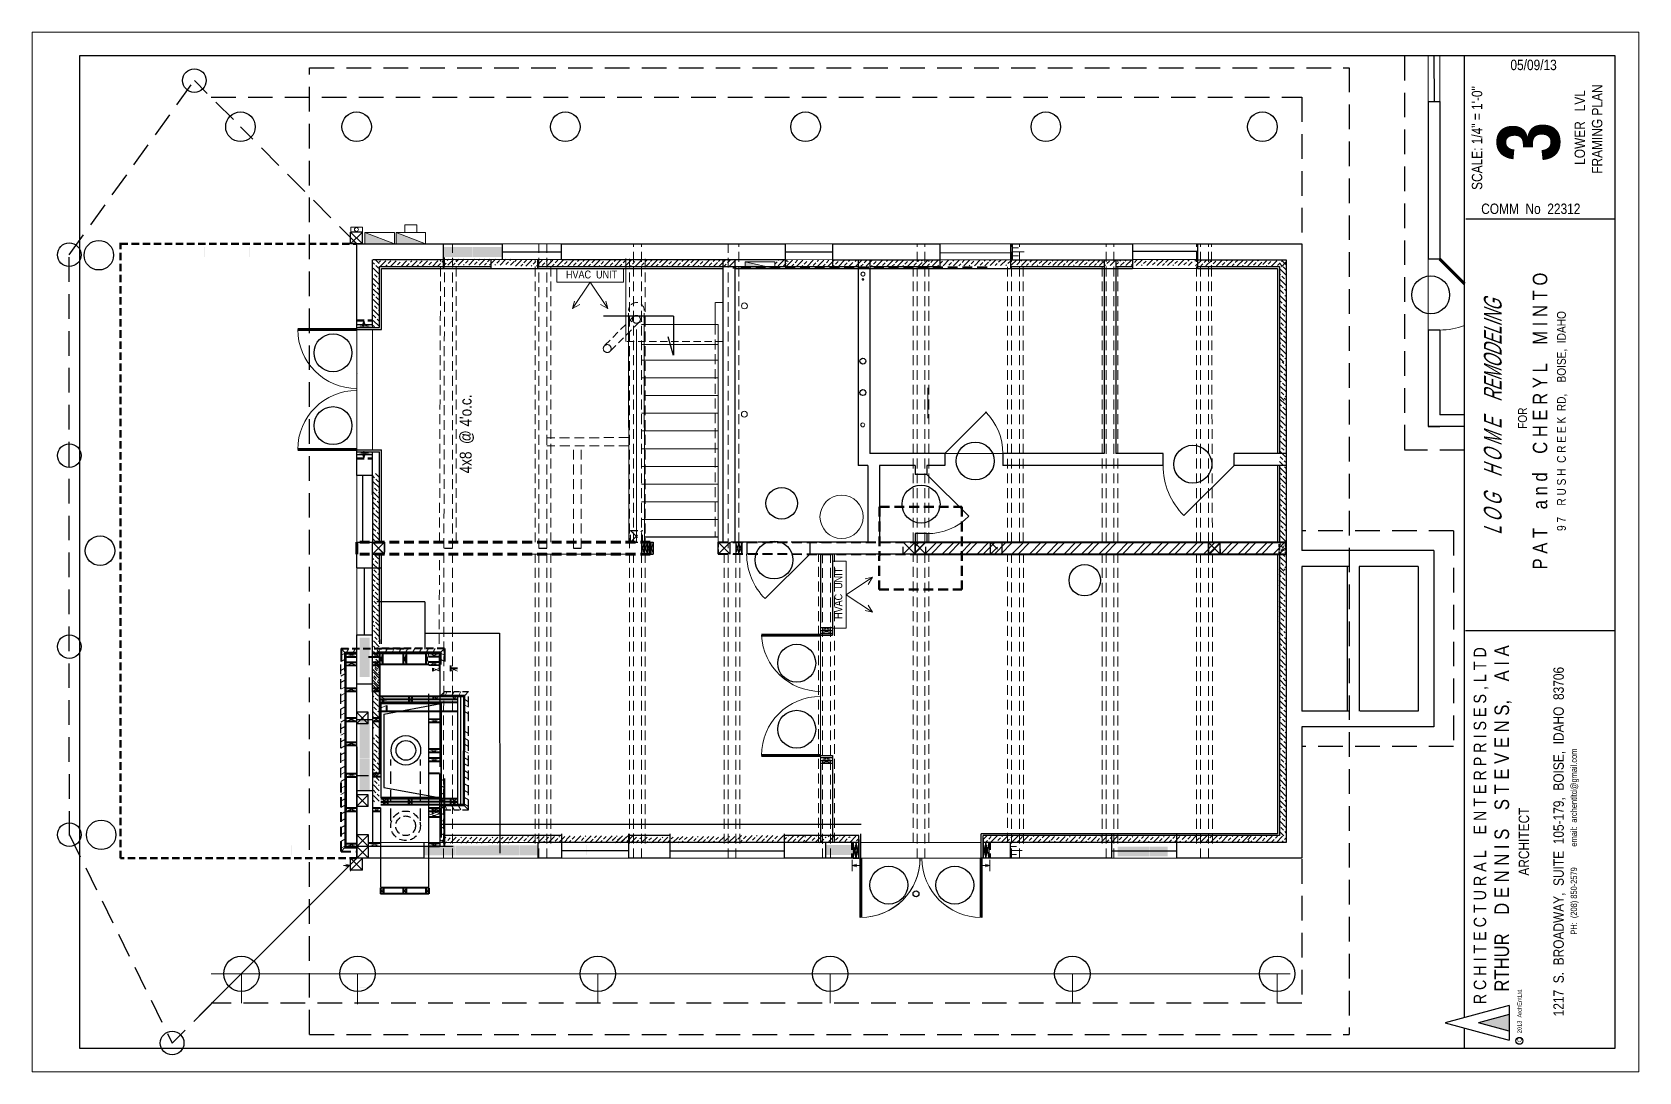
# Model space of a CAD drawing. Header units: inches. Extents: x -243 to 1645, y 344 to 885.
# Drawn here: x -243 to 573, y 357 to 885 of the extents above; entities that cross this region are included whole.
import ezdxf

# ---------------------------------------------------------------- set-up
doc = ezdxf.new("R2010")
doc.units = ezdxf.units.IN
doc.header["$MEASUREMENT"] = 0
for name, pattern in [('DASHDOT2', [0.5, 0.25, -0.125, 0, -0.125]), ('DOT', [0.25, 0, -0.25]), ('HIDDEN', [0.375, 0.25, -0.125])]:
    doc.linetypes.add(name, pattern=pattern)
for name, color, linetype, lineweight in [('CONCRETE', 1, 'HIDDEN', 50), ('DOORS', 7, 'Continuous', 60), ('DRIVEWAY', 7, 'DOT', 30), ('ELEC SYMBOLS', 7, 'Continuous', 20), ('EXISTING CEILING BEAMS', 255, 'HIDDEN', 20), ('FLOOR BEAMS', 7, 'Continuous', 30), ('FOUNDATION', 7, 'Continuous', 30), ('HVAC', 1, 'Continuous', 20), ('MASONRY', 14, 'Continuous', 50), ('NEW  ROUIGH SAWN  BEAMS', 3, 'HIDDEN', 40), ('NEW FRAMING', 6, 'Continuous', 30), ('NEW FRAMMING', 6, 'Continuous', 30), ('PLUMBING', 5, 'Continuous', 20), ('ROOF', 7, 'HIDDEN', 30), ('ROOF FRAMING', 7, 'Continuous', 20), ('STAIRS', 7, 'Continuous', 20), ('STAMPED  CONC  FL', 1, 'Continuous', 20), ('WALL FRAMING', 7, 'Continuous', 30), ('WALLS', 7, 'Continuous', 30), ('WINDOWS', 5, 'Continuous', 30)]:
    doc.layers.add(name, color=color, linetype=linetype, lineweight=lineweight)
for name, color, linetype in [('TEXT', 7, 'Continuous'), ('TITLE BLOCK', 7, 'Continuous'), ('TITLE_BLOCK', 250, 'Continuous')]:
    doc.layers.add(name, color=color, linetype=linetype)
doc.styles.add('ARCH ENT', font='technical.ttf', dxfattribs={"height": 2})
doc.styles.add('ARCHENT', font='technical.ttf', dxfattribs={"height": 6})
doc.styles.add('EXIST', font='romans.shx', dxfattribs={"width": 0.75, "oblique": 20, "height": 12})

msp = doc.modelspace()

# ---------------------------------------------------------------- texts
at = {"layer": 'FLOOR BEAMS', "color": 3, "insert": (-22.46, 680.89), "char_height": 6, "width": 360.0625, "attachment_point": 5, "rotation": 90.03277, "style": 'ARCHENT'}
msp.add_mtext("{\\C7;4x8  @ 4'o.c.}", dxfattribs=at)
at = {"layer": 'HVAC', "char_height": 4, "width": 360.0625, "attachment_point": 5, "style": 'ARCHENT'}
for insert, rotation in [((40.87, 761.85), 0.03277), ((166.24, 599.95), 90.03277)]:
    msp.add_mtext('HVAC  UNIT', dxfattribs=dict(at, insert=insert, rotation=rotation))
at = {"layer": 'TITLE BLOCK', "color": 7, "linetype": 'Continuous', "lineweight": 30, "ltscale": 0.5, "char_height": 5.2755, "attachment_point": 5, "style": 'ARCH ENT'}
for s, insert in [('\\A1;05/09/13', (519.3, 868.27)), ('COMM  No  22312', (517.89, 795.21))]:
    msp.add_mtext(s, dxfattribs=dict(at, insert=insert))
at = {"layer": 'TITLE BLOCK', "color": 7, "linetype": 'Continuous', "lineweight": 30, "ltscale": 0.5, "rotation": 90, "style": 'ARCH ENT'}
for s, insert, char_height, attachment_point in [('SCALE: 1/4" = 1\'-0"  ', (490.61, 831.16), 5.2755, 5), (' LOWER   LVL  \\PFRAMING PLAN', (547.21, 835.69), 5.2755, 5), ('{\\fTechnical|b1|i0|c0|p34;3}', (500.83, 829.23), 31.6532, 2), ('\\P{\\H0.3769x;  FOR\\P\\H1.644x;P A T    a n d    C H E R Y L    M I N T O\\P\\H0.6083x;9 7    R U S H  C R E E K  RD,    BOISE,  IDAHO}', (514.04, 687.46), 11.9011, 5), ('        R C H I T E C T U R A L    E N T E R P R I S E S , L T D\\P{\\H1.167x;          RTHUR    D E N N I S    S T E V E N S,    A I A\\P\\H0.7145x;ARCHITECT\\P\\P1217  S.  BROADWAY,  SUITE  105-179,  BOISE,  IDAHO  83706\\P\\H0.5999x;PH:  (208) 850-2579          email:  archentltd@gmail.com}', (488.89, 473.88), 6.3306, 2)]:
    msp.add_mtext(s, dxfattribs=dict(at, insert=insert, char_height=char_height, attachment_point=attachment_point))
at = {"layer": 'TITLE BLOCK', "color": 7, "linetype": 'Continuous', "lineweight": 9, "ltscale": 50, "insert": (494.07, 689.42), "char_height": 9, "width": 201.5, "attachment_point": 2, "rotation": 90, "style": 'EXIST'}
msp.add_mtext('{\\fTechnical|b0|i0|c0|p34;L O G    H O M E    REMODELING}', dxfattribs=at)
at = {"layer": 'TITLE BLOCK', "color": 7, "linetype": 'HIDDEN', "insert": (511.08, 372.1), "char_height": 2.0983, "width": 29.5, "attachment_point": 1, "rotation": 90, "style": 'ARCHENT'}
msp.add_mtext('C   2013  ArchEntLtd', dxfattribs=at)

# ---------------------------------------------------------------- blocks, each defined once
blk = doc.blocks.new('A$C4B672F97')
at = {"layer": 'STAIRS', "color": 7, "linetype": 'HIDDEN', "lineweight": 9, "ltscale": 15}
for p, q in [((-3.14, 2.52), (-17.99, -12.33)), ((-0.31, -0.31), (-15.16, -15.16))]:
    blk.add_line(p, q, dxfattribs=at)
at = {"layer": 'STAIRS', "linetype": 'DASHDOT2', "lineweight": 9, "ltscale": 150}
for centre in [(-1.72, 1.1), (-16.57, -13.75)]:
    blk.add_circle(centre, 2, dxfattribs=at)
at = {"layer": 'STAIRS', "color": 7, "linetype": 'HIDDEN', "lineweight": 9, "ltscale": 15}
for centre, start, end in [((-1.72, 5.62), 0, 180), ((-1.72, 3.1), 180, 0)]:
    blk.add_arc(centre, 4, start, end, dxfattribs=at)

# ---------------------------------------------------------------- hatches: boundary and pattern name
at = {"layer": 'ELEC SYMBOLS', "linetype": 'Continuous', "lineweight": 20, "ltscale": 20}
for color, points in [(7, [(-74.23, 783.28), (-74.23, 777.4), (-59.23, 777.4)]), (7, [(-58.4, 783.28), (-58.4, 777.4), (-43.4, 777.4)]), (6, [(118.94, 768.36), (118.94, 764.86), (133.94, 764.86)])]:
    msp.add_hatch(color=color, dxfattribs=at).paths.add_polyline_path(points)
at = {"layer": 'NEW  ROUIGH SAWN  BEAMS', "linetype": 'Continuous', "lineweight": 9, "ltscale": 0.001}
h = msp.add_hatch(dxfattribs=at)
h.set_pattern_fill('STEEL', scale=50, style=0)
h.set_pattern_definition([(45, (0, 0), (-4.41942, 4.41942), []), (45, (0, 3.125), (-4.41942, 4.41942), [])])
h.paths.add_polyline_path([(393.68, 625.88), (205.2, 625.88), (205.2, 619.9), (210.68, 619.9), (210.68, 619.9), (393.68, 619.9)])
at = {"layer": 'NEW FRAMING', "linetype": 'Continuous', "lineweight": 9, "ltscale": 25}
h = msp.add_hatch(dxfattribs=at)
h.set_pattern_fill('ANSI33', color=256, scale=15, angle=90, style=0)
h.set_pattern_definition([(135, (1196.1344, -4202.763), (-2.6516504, -2.6516504), []), (135, (1196.1344, -4200.1112), (-2.6516504, -2.6516504), [1.875, -0.9375])])
h.paths.add_polyline_path([(-70.02, 735.25), (-67.02, 735.25), (-67.02, 769.25), (-70.02, 769.25)])
h = msp.add_hatch(dxfattribs=at)
h.set_pattern_fill('ANSI33', color=256, scale=15, style=0)
h.set_pattern_definition([(45, (-5004.9994, -497.4128), (-2.6516504, 2.6516504), []), (45, (-5002.3477, -497.4128), (-2.6516504, 2.6516504), [1.875, -0.9375])])
h.paths.add_polyline_path([(-66.98, 768.74), (-66.98, 765.74), (-32.98, 765.74), (-32.98, 768.74)])
h = msp.add_hatch(dxfattribs=at)
h.set_pattern_fill('ANSI33', color=256, scale=15, style=0)
h.set_pattern_definition([(45, (-4970.465, -496.5565), (-2.6516504, 2.6516504), []), (45, (-4967.8133, -496.5565), (-2.6516504, 2.6516504), [1.875, -0.9375])])
h.paths.add_polyline_path([(-32.45, 769.6), (-32.45, 766.6), (1.55, 766.6), (1.55, 769.6)])
h = msp.add_hatch(dxfattribs=at)
h.set_pattern_fill('ANSI33', color=256, scale=15, style=0)
h.set_pattern_definition([(45, (-4936.102, -497.0703), (-2.6516504, 2.6516504), []), (45, (-4933.4503, -497.0703), (-2.6516504, 2.6516504), [1.875, -0.9375])])
h.paths.add_polyline_path([(1.92, 769.09), (1.92, 766.09), (35.92, 766.09), (35.92, 769.09)])
h = msp.add_hatch(dxfattribs=at)
h.set_pattern_fill('ANSI33', color=256, scale=15, style=0)
h.set_pattern_definition([(45, (-4901.6196, -496.9874), (-2.6516504, 2.6516504), []), (45, (-4898.968, -496.9874), (-2.6516504, 2.6516504), [1.875, -0.9375])])
h.paths.add_polyline_path([(36.4, 769.17), (36.4, 766.17), (70.4, 766.17), (70.4, 769.17)])
h = msp.add_hatch(dxfattribs=at)
h.set_pattern_fill('ANSI33', color=256, scale=15, style=0)
h.set_pattern_definition([(45, (-4867.2175, -496.997), (-2.6516504, 2.6516504), []), (45, (-4864.5658, -496.997), (-2.6516504, 2.6516504), [1.875, -0.9375])])
h.paths.add_polyline_path([(70.8, 769.16), (70.8, 766.16), (104.8, 766.16), (104.8, 769.16)])
h = msp.add_hatch(dxfattribs=at)
h.set_pattern_fill('ANSI33', color=256, scale=15, style=0)
h.set_pattern_definition([(45, (-4832.683, -496.997), (-2.6516504, 2.6516504), []), (45, (-4830.0314, -496.997), (-2.6516504, 2.6516504), [1.875, -0.9375])])
h.paths.add_polyline_path([(114.19, 766.16), (114.19, 769.16), (105.33, 769.16), (105.33, 766.16)])
h = msp.add_hatch(dxfattribs=at)
h.set_pattern_fill('ANSI33', color=256, scale=15, style=0)
h.set_pattern_definition([(45, (-4804.9366, -493.893), (-2.6516504, 2.6516504), []), (45, (-4802.285, -493.893), (-2.6516504, 2.6516504), [1.875, -0.9375])])
h.paths.add_polyline_path([(133.94, 769.26), (133.94, 766.26), (140.82, 766.26), (140.82, 769.26)])
h = msp.add_hatch(dxfattribs=at)
h.set_pattern_fill('ANSI33', color=256, scale=15, style=0)
h.set_pattern_definition([(45, (-4798.455, -497.029), (-2.6516504, 2.6516504), []), (45, (-4795.8032, -497.029), (-2.6516504, 2.6516504), [1.875, -0.9375])])
h.paths.add_polyline_path([(139.56, 769.13), (139.56, 766.13), (173.56, 766.13), (173.56, 769.13)])
h = msp.add_hatch(dxfattribs=at)
h.set_pattern_fill('ANSI33', color=256, scale=15, style=0)
h.set_pattern_definition([(45, (-4763.2696, -497.0833), (-2.6516504, 2.6516504), []), (45, (-4760.618, -497.0833), (-2.6516504, 2.6516504), [1.875, -0.9375])])
h.paths.add_polyline_path([(174.75, 769.07), (174.75, 766.07), (208.75, 766.07), (208.75, 769.07)])
h = msp.add_hatch(dxfattribs=at)
h.set_pattern_fill('ANSI33', color=256, scale=15, style=0)
h.set_pattern_definition([(45, (-4729.5574, -496.8614), (-2.6516504, 2.6516504), []), (45, (-4726.9058, -496.8614), (-2.6516504, 2.6516504), [1.875, -0.9375])])
h.paths.add_polyline_path([(208.46, 769.3), (208.46, 766.3), (242.46, 766.3), (242.46, 769.3)])
h = msp.add_hatch(dxfattribs=at)
h.set_pattern_fill('ANSI33', color=256, scale=15, style=0)
h.set_pattern_definition([(45, (-4695.075, -496.7786), (-2.6516504, 2.6516504), []), (45, (-4692.4235, -496.7786), (-2.6516504, 2.6516504), [1.875, -0.9375])])
h.paths.add_polyline_path([(242.94, 769.38), (242.94, 766.38), (276.94, 766.38), (276.94, 769.38)])
h = msp.add_hatch(dxfattribs=at)
h.set_pattern_fill('ANSI33', color=256, scale=15, style=0)
h.set_pattern_definition([(45, (-4660.673, -496.7882), (-2.6516504, 2.6516504), []), (45, (-4658.0213, -496.7882), (-2.6516504, 2.6516504), [1.875, -0.9375])])
h.paths.add_polyline_path([(277.34, 769.37), (277.34, 766.37), (311.34, 766.37), (311.34, 769.37)])
h = msp.add_hatch(dxfattribs=at)
h.set_pattern_fill('ANSI33', color=256, scale=15, style=0)
h.set_pattern_definition([(45, (-4626.1386, -496.7882), (-2.6516504, 2.6516504), []), (45, (-4623.487, -496.7882), (-2.6516504, 2.6516504), [1.875, -0.9375])])
h.paths.add_polyline_path([(311.88, 769.37), (311.88, 766.37), (345.88, 766.37), (345.88, 769.37)])
h = msp.add_hatch(dxfattribs=at)
h.set_pattern_fill('ANSI33', color=256, scale=15, style=0)
h.set_pattern_definition([(45, (-4590.759, -496.939), (-2.6516504, 2.6516504), []), (45, (-4588.1074, -496.939), (-2.6516504, 2.6516504), [1.875, -0.9375])])
h.paths.add_polyline_path([(347.26, 769.22), (347.26, 766.22), (381.26, 766.22), (381.26, 769.22)])
h = msp.add_hatch(dxfattribs=at)
h.set_pattern_fill('ANSI33', color=256, scale=15, angle=180, style=0)
h.set_pattern_definition([(225, (5353.7628, 2031.9067), (2.6516504, -2.6516504), []), (225, (5351.111, 2031.9067), (2.6516504, -2.6516504), [1.875, -0.9375])])
h.paths.add_polyline_path([(393.68, 765.75), (393.68, 768.75), (381.75, 768.75), (381.75, 765.75)])
h = msp.add_hatch(dxfattribs=at)
h.set_pattern_fill('ANSI33', color=256, scale=15, angle=270, style=0)
h.set_pattern_definition([(315, (-872.744, 5724.277), (2.6516504, 2.6516504), []), (315, (-872.744, 5721.6255), (2.6516504, 2.6516504), [1.875, -0.9375])])
h.paths.add_polyline_path([(393.41, 769.4), (390.41, 769.4), (390.41, 752.26), (393.41, 752.26)])
h = msp.add_hatch(dxfattribs=at)
h.set_pattern_fill('ANSI33', color=256, scale=15, angle=270, style=0)
h.set_pattern_definition([(315, (-872.5216, 5689.311), (2.6516504, 2.6516504), []), (315, (-872.5216, 5686.659), (2.6516504, 2.6516504), [1.875, -0.9375])])
h.paths.add_polyline_path([(393.64, 751.29), (390.64, 751.29), (390.64, 717.29), (393.64, 717.29)])
h = msp.add_hatch(dxfattribs=at)
h.set_pattern_fill('ANSI33', color=256, scale=15, angle=270, style=0)
h.set_pattern_definition([(315, (-872.3917, 5669.9312), (2.6516504, 2.6516504), []), (315, (-872.3917, 5667.2796), (2.6516504, 2.6516504), [1.875, -0.9375])])
h.paths.add_polyline_path([(393.77, 717.49), (390.77, 717.49), (390.77, 697.91), (393.77, 697.91)])
h = msp.add_hatch(dxfattribs=at)
h.set_pattern_fill('ANSI33', color=256, scale=15, angle=270, style=0)
h.set_pattern_definition([(315, (-872.877, 5637.1454), (2.6516504, 2.6516504), []), (315, (-872.877, 5634.4938), (2.6516504, 2.6516504), [1.875, -0.9375])])
h.paths.add_polyline_path([(393.28, 699.13), (390.28, 699.13), (390.28, 665.13), (393.28, 665.13)])
h = msp.add_hatch(dxfattribs=at)
h.set_pattern_fill('ANSI33', color=256, scale=15, angle=270, style=0)
h.set_pattern_definition([(315, (-872.6546, 5602.179), (2.6516504, 2.6516504), []), (315, (-872.6546, 5599.5275), (2.6516504, 2.6516504), [1.875, -0.9375])])
h.paths.add_polyline_path([(393.5, 664.16), (390.5, 664.16), (390.5, 630.16), (393.5, 630.16)])
h = msp.add_hatch(dxfattribs=at)
h.set_pattern_fill('ANSI33', color=256, scale=15, angle=90, style=0)
h.set_pattern_definition([(135, (1196.1232, -4311.221), (-2.6516504, -2.6516504), []), (135, (1196.1232, -4308.5695), (-2.6516504, -2.6516504), [1.875, -0.9375])])
h.paths.add_polyline_path([(-70.03, 626.8), (-67.03, 626.8), (-67.03, 660.8), (-70.03, 660.8)])
h = msp.add_hatch(dxfattribs=at)
h.set_pattern_fill('ANSI33', color=256, scale=15, angle=270, style=0)
h.set_pattern_definition([(315, (-872.5133, 5593.9345), (2.6516504, 2.6516504), []), (315, (-872.5133, 5591.283), (2.6516504, 2.6516504), [1.875, -0.9375])])
h.paths.add_polyline_path([(390.64, 625.88), (393.64, 625.88), (393.64, 630.57), (390.64, 630.57)])
h = msp.add_hatch(dxfattribs=at)
h.set_pattern_fill('ANSI33', color=256, scale=15, angle=90, style=0)
h.set_pattern_definition([(135, (1195.858, -4352.691), (-2.6516504, -2.6516504), []), (135, (1195.858, -4350.0393), (-2.6516504, -2.6516504), [1.875, -0.9375])])
h.paths.add_polyline_path([(-70.3, 585.33), (-67.3, 585.33), (-67.3, 619.33), (-70.3, 619.33)])
h = msp.add_hatch(dxfattribs=at)
h.set_pattern_fill('ANSI33', color=256, scale=15, angle=270, style=0)
h.set_pattern_definition([(315, (-872.9986, 5550.4783), (2.6516504, 2.6516504), []), (315, (-872.9986, 5547.8267), (2.6516504, 2.6516504), [1.875, -0.9375])])
h.paths.add_polyline_path([(393.16, 612.46), (390.16, 612.46), (390.16, 578.46), (393.16, 578.46)])
h = msp.add_hatch(dxfattribs=at)
h.set_pattern_fill('ANSI33', color=256, scale=15, angle=270, style=0)
h.set_pattern_definition([(315, (-872.5133, 5583.264), (2.6516504, 2.6516504), []), (315, (-872.5133, 5580.6125), (2.6516504, 2.6516504), [1.875, -0.9375])])
h.paths.add_polyline_path([(393.64, 619.9), (390.64, 619.9), (390.64, 611.25), (393.64, 611.25)])
h = msp.add_hatch(dxfattribs=at)
h.set_pattern_fill('ANSI33', color=256, scale=15, angle=90, style=0)
h.set_pattern_definition([(135, (1196.2387, -4386.7756), (-2.6516504, -2.6516504), []), (135, (1196.2387, -4384.124), (-2.6516504, -2.6516504), [1.875, -0.9375])])
h.paths.add_polyline_path([(-69.92, 551.24), (-66.92, 551.24), (-66.92, 585.24), (-69.92, 585.24)])
h = msp.add_hatch(dxfattribs=at)
h.set_pattern_fill('ANSI33', color=256, scale=15, angle=270, style=0)
h.set_pattern_definition([(315, (-872.7763, 5515.512), (2.6516504, 2.6516504), []), (315, (-872.7763, 5512.8603), (2.6516504, 2.6516504), [1.875, -0.9375])])
h.paths.add_polyline_path([(393.38, 577.49), (390.38, 577.49), (390.38, 543.49), (393.38, 543.49)])
h = msp.add_hatch(dxfattribs=at)
h.set_pattern_fill('ANSI33', color=256, scale=15, angle=90, style=0)
h.set_pattern_definition([(135, (1195.823, -4406.489), (-2.6516504, -2.6516504), []), (135, (1195.823, -4403.837), (-2.6516504, -2.6516504), [1.875, -0.9375])])
h.paths.add_polyline_path([(-70.33, 531.53), (-67.33, 531.53), (-67.33, 565.53), (-70.33, 565.53)])
h = msp.add_hatch(dxfattribs=at)
h.set_pattern_fill('ANSI33', color=256, scale=15, angle=270, style=0)
h.set_pattern_definition([(315, (-872.3228, 5483.3794), (2.6516504, 2.6516504), []), (315, (-872.3228, 5480.7278), (2.6516504, 2.6516504), [1.875, -0.9375])])
h.paths.add_polyline_path([(393.83, 545.36), (390.83, 545.36), (390.83, 511.36), (393.83, 511.36)])
h = msp.add_hatch(dxfattribs=at)
h.set_pattern_fill('ANSI33', color=256, scale=15, angle=90, style=0)
h.set_pattern_definition([(135, (1196.225, -4443.9834), (-2.6516504, -2.6516504), []), (135, (1196.225, -4441.3317), (-2.6516504, -2.6516504), [1.875, -0.9375])])
h.paths.add_polyline_path([(-69.93, 494.03), (-66.93, 494.03), (-66.93, 528.03), (-69.93, 528.03)])
h = msp.add_hatch(dxfattribs=at)
h.set_pattern_fill('ANSI33', color=256, scale=15, angle=270, style=0)
h.set_pattern_definition([(315, (-872.5984, 5448.9106), (2.6516504, 2.6516504), []), (315, (-872.5984, 5446.259), (2.6516504, 2.6516504), [1.875, -0.9375])])
h.paths.add_polyline_path([(393.56, 510.89), (390.56, 510.89), (390.56, 476.89), (393.56, 476.89)])
h = msp.add_hatch(dxfattribs=at)
h.set_pattern_fill('ANSI33', color=256, scale=15, angle=180, style=0)
h.set_pattern_definition([(225, (4937.011, 1739.243), (2.6516504, -2.6516504), []), (225, (4934.3594, 1739.243), (2.6516504, -2.6516504), [1.875, -0.9375])])
h.paths.add_polyline_path([(-1.01, 473.09), (-1.01, 476.09), (-35.01, 476.09), (-35.01, 473.09)])
h = msp.add_hatch(dxfattribs=at)
h.set_pattern_fill('ANSI33', color=256, scale=15, angle=180, style=0)
h.set_pattern_definition([(225, (4970.9965, 1739.5786), (2.6516504, -2.6516504), []), (225, (4968.345, 1739.5786), (2.6516504, -2.6516504), [1.875, -0.9375])])
h.paths.add_polyline_path([(28.73, 473.42), (28.73, 476.42), (-1.02, 476.42), (-1.02, 473.42)])
h = msp.add_hatch(dxfattribs=at)
h.set_pattern_fill('ANSI33', color=256, scale=15, angle=180, style=0)
h.set_pattern_definition([(225, (5000.2463, 1739.9565), (2.6516504, -2.6516504), []), (225, (4997.5947, 1739.9565), (2.6516504, -2.6516504), [1.875, -0.9375])])
h.paths.add_polyline_path([(62.23, 473.8), (62.23, 476.8), (28.23, 476.8), (28.23, 473.8)])
h = msp.add_hatch(dxfattribs=at)
h.set_pattern_fill('ANSI33', color=256, scale=15, angle=180, style=0)
h.set_pattern_definition([(225, (5023.3364, 1739.3798), (2.6516504, -2.6516504), []), (225, (5020.6848, 1739.3798), (2.6516504, -2.6516504), [1.875, -0.9375])])
h.paths.add_polyline_path([(85.32, 473.22), (85.32, 476.22), (51.32, 476.22), (51.32, 473.22)])
h = msp.add_hatch(dxfattribs=at)
h.set_pattern_fill('ANSI33', color=256, scale=15, angle=180, style=0)
h.set_pattern_definition([(225, (5057.322, 1739.7155), (2.6516504, -2.6516504), []), (225, (5054.6703, 1739.7155), (2.6516504, -2.6516504), [1.875, -0.9375])])
h.paths.add_polyline_path([(115.05, 473.56), (115.05, 476.56), (85.3, 476.56), (85.3, 473.56)])
h = msp.add_hatch(dxfattribs=at)
h.set_pattern_fill('ANSI33', color=256, scale=15, angle=180, style=0)
h.set_pattern_definition([(225, (5087.2428, 1740.1), (2.6516504, -2.6516504), []), (225, (5084.591, 1740.1), (2.6516504, -2.6516504), [1.875, -0.9375])])
h.paths.add_polyline_path([(149.23, 473.94), (149.23, 476.94), (115.23, 476.94), (115.23, 473.94)])
h = msp.add_hatch(dxfattribs=at)
h.set_pattern_fill('ANSI33', color=256, scale=15, style=0)
h.set_pattern_definition([(45, (-4785.804, -786.3637), (-2.6516504, 2.6516504), []), (45, (-4783.1524, -786.3637), (-2.6516504, 2.6516504), [1.875, -0.9375])])
h.paths.add_polyline_path([(159.96, 473.79), (159.96, 476.79), (149.21, 476.79), (149.21, 473.79)])
h = msp.add_hatch(dxfattribs=at)
h.set_pattern_fill('ANSI33', color=256, scale=15, style=0)
h.set_pattern_definition([(45, (-4773.907, -786.2443), (-2.6516504, 2.6516504), []), (45, (-4771.2555, -786.2443), (-2.6516504, 2.6516504), [1.875, -0.9375])])
h.paths.add_polyline_path([(171.85, 473.91), (171.85, 476.91), (161.11, 476.91), (161.11, 473.91)])
h = msp.add_hatch(dxfattribs=at)
h.set_pattern_fill('ANSI33', color=256, scale=15, style=0)
h.set_pattern_definition([(45, (-4763.1874, -786.5375), (-2.6516504, 2.6516504), []), (45, (-4760.5358, -786.5375), (-2.6516504, 2.6516504), [1.875, -0.9375])])
h.paths.add_polyline_path([(176.69, 473.62), (176.69, 476.62), (171.83, 476.62), (171.83, 473.62)])
h = msp.add_hatch(dxfattribs=at)
h.set_pattern_fill('ANSI33', color=256, scale=15, angle=180, style=0)
h.set_pattern_definition([(225, (5211.7687, 1739.9265), (2.6516504, -2.6516504), []), (225, (5209.117, 1739.9265), (2.6516504, -2.6516504), [1.875, -0.9375])])
h.paths.add_polyline_path([(273.75, 473.77), (273.75, 476.77), (239.75, 476.77), (239.75, 473.77)])
h = msp.add_hatch(dxfattribs=at)
h.set_pattern_fill('ANSI33', color=256, scale=15, angle=180, style=0)
h.set_pattern_definition([(225, (5246.2374, 1739.651), (2.6516504, -2.6516504), []), (225, (5243.5858, 1739.651), (2.6516504, -2.6516504), [1.875, -0.9375])])
h.paths.add_polyline_path([(308.22, 473.49), (308.22, 476.49), (274.22, 476.49), (274.22, 473.49)])
h = msp.add_hatch(dxfattribs=at)
h.set_pattern_fill('ANSI33', color=256, scale=15, angle=180, style=0)
h.set_pattern_definition([(225, (5278.029, 1739.5966), (2.6516504, -2.6516504), []), (225, (5275.3775, 1739.5966), (2.6516504, -2.6516504), [1.875, -0.9375])])
h.paths.add_polyline_path([(340.01, 473.44), (340.01, 476.44), (306.01, 476.44), (306.01, 473.44)])
h = msp.add_hatch(dxfattribs=at)
h.set_pattern_fill('ANSI33', color=256, scale=15, angle=180, style=0)
h.set_pattern_definition([(225, (5312.8507, 1739.9528), (2.6516504, -2.6516504), []), (225, (5310.199, 1739.9528), (2.6516504, -2.6516504), [1.875, -0.9375])])
h.paths.add_polyline_path([(374.83, 473.8), (374.83, 476.8), (340.83, 476.8), (340.83, 473.8)])
h = msp.add_hatch(dxfattribs=at)
h.set_pattern_fill('ANSI33', color=256, scale=15, angle=180, style=0)
h.set_pattern_definition([(225, (5346.122, 1739.8414), (2.6516504, -2.6516504), []), (225, (5343.4705, 1739.8414), (2.6516504, -2.6516504), [1.875, -0.9375])])
h.paths.add_polyline_path([(393.68, 473.68), (393.68, 476.68), (374.1, 476.68), (374.1, 473.68)])
at = {"layer": 'TITLE_BLOCK', "linetype": 'Continuous', "ltscale": 0.5}
msp.add_hatch(color=1, dxfattribs=at).paths.add_polyline_path([(506.87, 386.07), (491.29, 381.84), (506.87, 377.61)])
at = {"layer": 'WALLS', "linetype": 'Continuous', "lineweight": 20, "ltscale": 20}
h = msp.add_hatch(dxfattribs=at)
h.set_pattern_fill('ZIGZAG', color=6, scale=10, style=0)
h.set_pattern_definition([(360, (-313.4814, 5.9303), (1.25, 1.25), [1.25, -1.25]), (90, (-312.2314, 5.9303), (-1.25, 1.25), [1.25, -1.25])])
h.paths.add_polyline_path([(-155.85, 775.84), (-155.85, 770.84), (-155.8, 770.84), (-155.8, 775.84)])
h.paths.add_polyline_path([(-34.32, 775.83), (-34.32, 770.83), (-19.79, 770.82), (-19.79, 775.83)])
h = msp.add_hatch(dxfattribs=at)
h.set_pattern_fill('ZIGZAG', color=6, scale=10, style=0)
h.set_pattern_definition([(360, (-293.2991, 5.9303), (1.25, 1.25), [1.25, -1.25]), (90, (-292.0491, 5.9303), (-1.25, 1.25), [1.25, -1.25])])
h.paths.add_polyline_path([(-135.66, 775.84), (-135.66, 770.84), (-135.62, 770.84), (-135.62, 775.84)])
h.paths.add_polyline_path([(-10.31, 770.83), (-10.31, 775.83), (-19.64, 775.83), (-19.64, 770.83)])
h = msp.add_hatch(dxfattribs=at)
h.set_pattern_fill('ZIGZAG', color=6, scale=10, style=0)
h.set_pattern_definition([(360, (-290.6515, 5.9363), (1.25, 1.25), [1.25, -1.25]), (90, (-289.4015, 5.9363), (-1.25, 1.25), [1.25, -1.25])])
h.paths.add_polyline_path([(-133.02, 775.84), (-133.02, 770.84), (-132.97, 770.84), (-132.97, 775.84)])
h.paths.add_polyline_path([(-4.32, 770.83), (-4.32, 775.84), (-11.63, 775.84), (-11.63, 770.83)])
h = msp.add_hatch(dxfattribs=at)
h.set_pattern_fill('ZIGZAG', color=6, scale=10, angle=90, style=0)
h.set_pattern_definition([(90, (693.0816, 283.8288), (-1.25, 1.25), [1.25, -1.25]), (180, (693.0816, 285.0788), (-1.25, -1.25), [1.25, -1.25])])
h.paths.add_polyline_path([(-76.82, 557.49), (-71.81, 557.49), (-71.81, 577.52), (-76.82, 577.52)])
h.paths.add_polyline_path([(-76.83, 441.46), (-71.83, 441.46), (-71.83, 441.51), (-76.83, 441.51)])
h = msp.add_hatch(dxfattribs=at)
h.set_pattern_fill('ZIGZAG', color=6, scale=10, angle=90, style=0)
h.set_pattern_definition([(90, (693.0727, 242.2916), (-1.25, 1.25), [1.25, -1.25]), (180, (693.0727, 243.5416), (-1.25, -1.25), [1.25, -1.25])])
h.paths.add_polyline_path([(-76.83, 515.95), (-71.82, 515.95), (-71.82, 535.98), (-76.83, 535.98)])
h.paths.add_polyline_path([(-76.84, 399.93), (-71.84, 399.93), (-71.84, 399.97), (-76.84, 399.97)])
h = msp.add_hatch(dxfattribs=at)
h.set_pattern_fill('ZIGZAG', color=6, scale=10, angle=90, style=0)
h.set_pattern_definition([(90, (693.0727, 222.1093), (-1.25, 1.25), [1.25, -1.25]), (180, (693.0727, 223.3593), (-1.25, -1.25), [1.25, -1.25])])
h.paths.add_polyline_path([(-76.84, 379.74), (-71.84, 379.74), (-71.84, 379.79), (-76.84, 379.79)])
h.paths.add_polyline_path([(-76.83, 499.9), (-71.82, 499.9), (-71.82, 515.8), (-76.83, 515.8)])
h = msp.add_hatch(dxfattribs=at)
h.set_pattern_fill('ZIGZAG', color=6, scale=10, style=0)
h.set_pattern_definition([(360, (-321.7473, -298.0196), (1.25, 1.25), [1.25, -1.25]), (90, (-320.4973, -298.0196), (-1.25, 1.25), [1.25, -1.25])])
h.paths.add_polyline_path([(-164.11, 471.89), (-164.11, 466.89), (-164.06, 466.89), (-164.06, 471.89)])
h.paths.add_polyline_path([(-43.96, 471.88), (-43.96, 466.88), (-28.06, 466.87), (-28.06, 471.88)])
h = msp.add_hatch(dxfattribs=at)
h.set_pattern_fill('ZIGZAG', color=6, scale=10, style=0)
h.set_pattern_definition([(360, (-301.565, -298.0196), (1.25, 1.25), [1.25, -1.25]), (90, (-300.315, -298.0196), (-1.25, 1.25), [1.25, -1.25])])
h.paths.add_polyline_path([(-27.9, 471.88), (-27.9, 466.88), (-7.88, 466.87), (-7.88, 471.88)])
h.paths.add_polyline_path([(-143.93, 471.89), (-143.93, 466.89), (-143.88, 466.89), (-143.88, 471.89)])
h = msp.add_hatch(dxfattribs=at)
h.set_pattern_fill('ZIGZAG', color=6, scale=10, style=0)
h.set_pattern_definition([(360, (-289.3428, -297.9931), (1.25, 1.25), [1.25, -1.25]), (90, (-288.0928, -297.9931), (-1.25, 1.25), [1.25, -1.25])])
h.paths.add_polyline_path([(-131.71, 471.92), (-131.71, 466.92), (-131.66, 466.92), (-131.66, 471.92)])
h.paths.add_polyline_path([(-11.55, 471.91), (-11.55, 466.9), (4.34, 466.9), (4.34, 471.91)])
h = msp.add_hatch(dxfattribs=at)
h.set_pattern_fill('ZIGZAG', color=6, scale=10, style=0)
h.set_pattern_definition([(360, (-269.1604, -297.9931), (1.25, 1.25), [1.25, -1.25]), (90, (-267.9104, -297.9931), (-1.25, 1.25), [1.25, -1.25])])
h.paths.add_polyline_path([(-111.52, 471.92), (-111.52, 466.92), (-111.48, 466.92), (-111.48, 471.92)])
h.paths.add_polyline_path([(13.83, 466.9), (13.83, 471.91), (4.5, 471.91), (4.5, 466.9)])
h = msp.add_hatch(dxfattribs=at)
h.set_pattern_fill('ZIGZAG', color=6, scale=10, style=0)
h.set_pattern_definition([(360, (-119.191, -297.7499), (1.25, 1.25), [1.25, -1.25]), (90, (-117.941, -297.7499), (-1.25, 1.25), [1.25, -1.25])])
h.paths.add_polyline_path([(38.44, 472.16), (38.44, 467.16), (38.49, 467.16), (38.49, 472.16)])
h.paths.add_polyline_path([(173.18, 467.14), (173.19, 472.15), (159.83, 472.15), (159.83, 467.15)])
h = msp.add_hatch(dxfattribs=at)
h.set_pattern_fill('ZIGZAG', color=6, scale=10, style=0)
h.set_pattern_definition([(360, (30.2454, -298.5534), (1.25, 1.25), [1.25, -1.25]), (90, (31.4954, -298.5534), (-1.25, 1.25), [1.25, -1.25])])
h.paths.add_polyline_path([(187.88, 471.35), (187.88, 466.35), (187.93, 466.35), (187.93, 471.35)])
h.paths.add_polyline_path([(308.04, 471.35), (308.04, 466.34), (323.93, 466.34), (323.93, 471.35)])
h = msp.add_hatch(dxfattribs=at)
h.set_pattern_fill('ZIGZAG', color=6, scale=10, style=0)
h.set_pattern_definition([(360, (50.4277, -298.5534), (1.25, 1.25), [1.25, -1.25]), (90, (51.6777, -298.5534), (-1.25, 1.25), [1.25, -1.25])])
h.paths.add_polyline_path([(208.06, 471.35), (208.06, 466.35), (208.11, 466.35), (208.11, 471.35)])
h.paths.add_polyline_path([(333.41, 466.34), (333.41, 471.35), (324.09, 471.35), (324.09, 466.34)])

# ---------------------------------------------------------------- linework, layer by layer
at = {"layer": 'CONCRETE', "ltscale": 15}
for p, q in [((-198.32, 465.4), (-198.32, 777.9)), ((-198.32, 777.4), (-78.32, 777.4)), ((-78.32, 465.4), (-198.32, 465.4))]:
    msp.add_line(p, q, dxfattribs=at)
at = {"layer": 'CONCRETE', "color": 1, "lineweight": 50, "ltscale": 20}
msp.add_line((241.75, 765.39), (112.6, 765.43), dxfattribs=at)
at = {"layer": 'CONCRETE', "color": 1, "linetype": 'HIDDEN', "lineweight": 50, "ltscale": 15}
for p, q in [((-78.32, 738.45), (-70.32, 738.45)), ((-78.32, 668.45), (-70.32, 668.45)), ((173.19, 473.4), (173.18, 465.4)), ((243.19, 473.4), (243.19, 465.4))]:
    msp.add_line(p, q, dxfattribs=at)
at = {"layer": 'CONCRETE', "color": 1, "linetype": 'Continuous', "lineweight": 9, "ltscale": 25}
for p, q in [((-74.71, 738.47), (-75.36, 736.11)), ((-74.71, 738.47), (-74.71, 734.84)), ((-74.71, 738.47), (-74.05, 736.11)), ((-74.71, 668.47), (-75.36, 670.83)), ((-74.71, 668.47), (-74.71, 672.1)), ((173.18, 464.7), (173.18, 458.88)), ((173.18, 461.79), (175.54, 462.44)), ((173.18, 461.79), (176.81, 461.79)), ((173.18, 461.79), (175.54, 461.13)), ((243.19, 461.79), (239.56, 461.79)), ((243.19, 461.79), (240.83, 462.44)), ((243.19, 461.79), (240.83, 461.13)), ((243.19, 464.7), (243.19, 458.87))]:
    msp.add_line(p, q, dxfattribs=at)
at = {"layer": 'CONCRETE', "color": 6, "linetype": 'Continuous', "lineweight": 9, "ltscale": 25}
for p, q in [((-74.71, 738.45), (-75.36, 736.09)), ((-74.71, 738.45), (-74.71, 734.82)), ((-74.71, 738.45), (-74.05, 736.09)), ((-74.71, 668.45), (-75.36, 670.81)), ((-74.71, 668.45), (-74.71, 672.07)), ((-74.71, 668.47), (-74.05, 670.83)), ((-74.71, 668.45), (-74.05, 670.81)), ((-81.53, 461.79), (-85.16, 461.79)), ((-81.53, 461.79), (-83.89, 462.44)), ((-81.53, 461.79), (-83.89, 461.13)), ((-81.53, 464.7), (-81.53, 458.87))]:
    msp.add_line(p, q, dxfattribs=at)
at = {"layer": 'CONCRETE', "color": 5, "linetype": 'HIDDEN', "lineweight": 50, "ltscale": 20}
for p, q in [((187.2, 643.9), (186.94, 601.9)), ((187.2, 643.9), (228.94, 643.9)), ((228.94, 643.9), (228.94, 601.9)), ((186.94, 601.9), (228.94, 601.9))]:
    msp.add_line(p, q, dxfattribs=at)
at = {"layer": 'DOORS', "ltscale": 15}
msp.add_line((471.68, 769.65), (484.21, 757.13), dxfattribs=at)
at = {"layer": 'DOORS', "color": 6, "linetype": 'Continuous', "ltscale": 15}
for p, q in [((-78.32, 733.99), (-108.32, 733.99)), ((-78.32, 672.99), (-108.32, 672.99)), ((157.19, 578.64), (127.19, 578.64)), ((157.19, 517.64), (127.19, 517.64)), ((177.69, 465.4), (177.69, 435.4)), ((238.69, 465.4), (238.69, 435.4))]:
    msp.add_line(p, q, dxfattribs=at)
at = {"layer": 'DOORS', "color": 6, "lineweight": 9, "ltscale": 15}
msp.add_line((177.68, 435.4), (177.68, 465.4), dxfattribs=at)
at = {"layer": 'DOORS', "lineweight": 9, "ltscale": 15}
msp.add_arc((471.68, 769.65), 35.99, 270, 290.36159, dxfattribs=at)
at = {"layer": 'DOORS', "color": 6, "linetype": 'Continuous', "lineweight": 9, "ltscale": 20}
for centre, start, end in [((-78.32, 733.99), 180, 270), ((-78.32, 672.99), 90, 180)]:
    msp.add_arc(centre, 30, start, end, dxfattribs=at)
at = {"layer": 'DOORS', "color": 6, "linetype": 'Continuous', "lineweight": 5, "ltscale": 15}
for centre, radius, start, end in [((219.8, 670.92), 30, 0, 45), ((367.18, 664.9), 36, 180, 225), ((151.66, 619.9), 32, 180, 225.0317), ((157.22, 580.23), 30.07, 183.0412, 269.94296), ((157.19, 517.64), 30, 90, 180), ((177.69, 465.4), 30, 270, 0), ((238.69, 465.4), 30, 180, 270)]:
    msp.add_arc(centre, radius, start, end, dxfattribs=at)
at = {"layer": 'DOORS', "color": 6, "linetype": 'Continuous', "lineweight": 9, "ltscale": 25}
for centre, start, end in [((177.68, 465.4), 270, 0.00006), ((238.68, 465.4), 180.00006, 270)]:
    msp.add_arc(centre, 30, start, end, dxfattribs=at)
at = {"layer": 'DRIVEWAY', "color": 6, "linetype": 'Continuous', "lineweight": 9, "ltscale": 20}
msp.add_arc((211.2, 660.28), 30, 270.00002, 315.00002, dxfattribs=at)
at = {"layer": 'ELEC SYMBOLS', "color": 7, "linetype": 'Continuous', "lineweight": 20, "ltscale": 20}
for p, q in [((-81.36, 783.41), (-81.4, 785.86)), ((-81.4, 785.86), (-75.4, 785.86)), ((-75.42, 783.39), (-75.4, 785.86)), ((-53.9, 783.28), (-53.9, 787.16)), ((-53.9, 787.16), (-47.9, 787.16)), ((-47.9, 783.28), (-47.9, 787.16)), ((-74.23, 777.4), (-74.23, 783.28)), ((-74.23, 783.28), (-59.23, 783.28)), ((-74.23, 783.28), (-59.23, 777.4)), ((-59.23, 777.4), (-59.23, 783.28)), ((-58.4, 777.4), (-58.4, 783.28)), ((-58.4, 783.28), (-43.4, 783.28)), ((-58.4, 783.28), (-43.4, 777.4)), ((-43.4, 777.4), (-43.4, 783.28)), ((133.94, 768.39), (118.94, 768.38)), ((118.94, 768.38), (118.94, 764.88)), ((133.94, 764.88), (118.94, 768.38)), ((133.94, 768.39), (133.94, 764.89)), ((133.94, 764.88), (118.94, 764.88))]:
    msp.add_line(p, q, dxfattribs=at)
at = {"layer": 'ELEC SYMBOLS', "color": 7, "lineweight": 20, "ltscale": 15}
msp.add_circle((-78.51, 784.74), 1, dxfattribs=at)
at = {"layer": 'EXISTING CEILING BEAMS', "color": 6, "linetype": 'Continuous', "lineweight": 9, "ltscale": 25}
for p, q in [((175.19, 473.4), (173.68, 465.4)), ((175.18, 465.4), (173.68, 473.4)), ((241.18, 465.4), (242.69, 473.4)), ((241.19, 473.4), (242.68, 465.4))]:
    msp.add_line(p, q, dxfattribs=at)
at = {"layer": 'FLOOR BEAMS', "color": 7, "linetype": 'HIDDEN', "lineweight": 20, "ltscale": 20}
for p, q in [((-29.81, 622.87), (-29.81, 777.4)), ((14.19, 622.87), (14.19, 777.42)), ((18.19, 622.87), (18.19, 777.39)), ((110.19, 465.38), (110.21, 777.4)), ((115.68, 625.87), (115.68, 777.38)), ((206.19, 625.87), (206.19, 777.37)), ((210.19, 625.87), (210.19, 777.37)), ((254.14, 625.84), (254.19, 777.37)), ((258.14, 625.84), (258.14, 777.34)), ((302.19, 625.87), (302.19, 777.37)), ((306.19, 625.87), (306.19, 777.37)), ((350.19, 625.87), (350.19, 777.37)), ((354.19, 625.87), (354.19, 777.37)), ((-34.36, 465.45), (-33.81, 771.65)), ((59.67, 679.06), (18.17, 678.91)), ((59.81, 674.84), (18.11, 674.8)), ((31.68, 622.87), (31.68, 674.9)), ((35.68, 622.87), (35.68, 674.9)), ((-29.81, 465.41), (-29.81, 622.87)), ((14.19, 465.42), (14.19, 622.87)), ((18.19, 465.41), (18.19, 622.87)), ((66.19, 465.41), (66.19, 625.87)), ((62.19, 465.42), (62.19, 619.87)), ((114.19, 465.37), (114.19, 619.87)), ((158.19, 465.32), (158.19, 619.87)), ((162.19, 465.37), (162.19, 619.87)), ((206.19, 465.37), (206.19, 619.87)), ((210.19, 465.37), (210.19, 619.87)), ((254.19, 465.4), (254.19, 619.29)), ((258.19, 465.37), (258.19, 619.87)), ((302.19, 465.37), (302.19, 619.87)), ((306.19, 465.37), (306.19, 619.87)), ((350.19, 465.37), (350.19, 619.87)), ((354.19, 465.37), (354.19, 619.87))]:
    msp.add_line(p, q, dxfattribs=at)
at = {"layer": 'FLOOR BEAMS', "color": 6, "linetype": 'HIDDEN', "lineweight": 20, "ltscale": 20}
for p, q in [((348.19, 625.87), (348.19, 777.4)), ((356.19, 625.87), (355.68, 777.4)), ((-36.33, 625.9), (-35.81, 769.4)), ((-27.81, 625.9), (-27.81, 769.4)), ((12.19, 625.87), (12.19, 769.4)), ((20.19, 625.87), (20.19, 769.4)), ((60.19, 622.9), (60.19, 769.9)), ((68.19, 622.9), (68.19, 769.9)), ((204.19, 625.87), (204.19, 769.37)), ((212.19, 625.87), (212.19, 769.37)), ((300.19, 625.87), (300.19, 769.36)), ((308.19, 625.87), (308.19, 769.36)), ((252.14, 625.84), (252.14, 765.83)), ((260.14, 625.84), (260.13, 765.83)), ((-36.51, 574.24), (-36.35, 619.9)), ((12.19, 472.87), (12.19, 619.87)), ((20.19, 472.87), (20.19, 619.87)), ((60.19, 472.87), (60.19, 619.87)), ((68.19, 472.87), (68.19, 619.87)), ((108.19, 472.87), (108.19, 619.87)), ((116.19, 472.87), (116.19, 619.87)), ((156.19, 473.41), (156.19, 619.87)), ((164.19, 473.4), (164.19, 619.87)), ((204.19, 473.4), (204.19, 619.87)), ((212.19, 473.4), (212.19, 619.87)), ((252.19, 473.4), (252.19, 619.29)), ((260.19, 472.87), (260.19, 619.87)), ((300.19, 472.87), (300.19, 619.87)), ((308.19, 472.87), (308.19, 619.87)), ((348.19, 472.87), (348.19, 619.87)), ((356.19, 472.87), (356.19, 619.87))]:
    msp.add_line(p, q, dxfattribs=at)
at = {"layer": 'FLOOR BEAMS', "color": 7, "linetype": 'HIDDEN', "lineweight": 80, "ltscale": 20}
for p, q in [((70.69, 625.9), (-78.32, 625.9)), ((70.69, 619.9), (-78.32, 619.9))]:
    msp.add_line(p, q, dxfattribs=at)
at = {"layer": 'FLOOR BEAMS', "color": 4, "linetype": 'Continuous', "lineweight": 5, "ltscale": 20}
for p, q in [((-70.32, 619.9), (-64.32, 625.9)), ((-70.32, 625.9), (-64.32, 619.9))]:
    msp.add_line(p, q, dxfattribs=at)
at = {"layer": 'FLOOR BEAMS', "color": 4, "linetype": 'HIDDEN', "lineweight": 30, "ltscale": 20}
msp.add_line((-64.32, 625.9), (-64.32, 619.9), dxfattribs=at)
at = {"layer": 'FLOOR BEAMS', "color": 7, "ltscale": 20}
for p, q in [((-33.81, 622.87), (-29.81, 622.87)), ((14.19, 622.87), (18.19, 622.87)), ((31.68, 622.87), (35.68, 622.87))]:
    msp.add_line(p, q, dxfattribs=at)
at = {"layer": 'FLOOR BEAMS', "color": 4, "lineweight": 9, "ltscale": 20}
for p, q in [((66.19, 619.9), (67.69, 625.9)), ((66.19, 625.9), (67.69, 619.9)), ((67.69, 619.9), (69.19, 625.9)), ((67.69, 625.9), (69.19, 619.9)), ((69.19, 619.9), (70.69, 625.9)), ((69.19, 625.9), (70.69, 619.9)), ((70.69, 619.9), (72.19, 625.9)), ((70.69, 625.9), (72.19, 619.9)), ((114.18, 619.87), (115.68, 625.87)), ((114.18, 625.87), (115.68, 619.87)), ((115.68, 619.87), (117.18, 625.87)), ((115.68, 625.87), (117.18, 619.87))]:
    msp.add_line(p, q, dxfattribs=at)
at = {"layer": 'FLOOR BEAMS', "color": 4, "ltscale": 20}
for p, q in [((66.19, 625.9), (70.69, 625.9)), ((70.69, 625.9), (72.19, 625.9)), ((66.19, 619.9), (70.69, 619.9)), ((70.69, 619.9), (72.19, 619.9)), ((114.18, 619.87), (115.68, 619.87)), ((115.68, 619.87), (117.18, 619.87))]:
    msp.add_line(p, q, dxfattribs=at)
at = {"layer": 'FLOOR BEAMS', "color": 3, "linetype": 'HIDDEN', "lineweight": 40, "ltscale": 20}
for p, q in [((105.22, 625.9), (205.19, 625.87)), ((105.25, 619.97), (205.2, 619.89))]:
    msp.add_line(p, q, dxfattribs=at)
at = {"layer": 'FLOOR BEAMS', "color": 7, "linetype": 'Continuous', "lineweight": 40, "ltscale": 20}
for p, q in [((205.19, 625.88), (393.68, 625.88)), ((205.18, 619.9), (393.68, 619.9))]:
    msp.add_line(p, q, dxfattribs=at)
at = {"layer": 'FLOOR BEAMS', "color": 6, "linetype": 'HIDDEN', "lineweight": 40, "ltscale": 20}
msp.add_line((208.19, 625.9), (208.19, 625.9), dxfattribs=at)
at = {"layer": 'FOUNDATION', "color": 8, "ltscale": 15}
for p, q in [((468.68, 621.65), (401.68, 621.65)), ((468.68, 621.65), (468.68, 532.15)), ((460.68, 613.65), (430.68, 613.65)), ((460.68, 613.65), (460.68, 540.15)), ((425.68, 540.15), (401.68, 540.15)), ((460.68, 540.15), (431.18, 540.15)), ((468.68, 532.15), (401.68, 532.15))]:
    msp.add_line(p, q, dxfattribs=at)
at = {"layer": 'HVAC', "ltscale": 15}
for p, q in [((23.19, 764.92), (23.18, 757.92)), ((57.19, 764.91), (57.18, 757.91)), ((163.19, 616.27), (170.19, 616.27)), ((163.18, 582.27), (170.18, 582.27))]:
    msp.add_line(p, q, dxfattribs=at)
at = {"layer": 'HVAC', "ltscale": 25}
for p, q in [((57.19, 764.91), (23.19, 764.92)), ((57.18, 757.91), (23.18, 757.92)), ((40.18, 757.91), (31.24, 744.55)), ((40.18, 757.91), (49.12, 744.55)), ((32.16, 748.3), (31.24, 744.55)), ((31.24, 744.55), (34.93, 746.71)), ((49.12, 744.55), (45.43, 746.71)), ((48.2, 748.3), (49.12, 744.55)), ((163.19, 616.27), (163.18, 582.27)), ((170.19, 616.27), (170.18, 582.27)), ((170.19, 599.27), (183.55, 608.21)), ((179.79, 607.29), (183.55, 608.21)), ((183.55, 608.21), (181.39, 604.52)), ((170.19, 599.27), (183.55, 590.33)), ((179.79, 591.25), (183.55, 590.33)), ((183.55, 590.33), (181.39, 594.02))]:
    msp.add_line(p, q, dxfattribs=at)
at = {"layer": 'MASONRY', "color": 1, "linetype": 'Continuous', "lineweight": 30, "ltscale": 15}
for p, q in [((-43.78, 595.62), (-68.08, 595.62)), ((-5.78, 579.62), (-43.78, 579.62))]:
    msp.add_line(p, q, dxfattribs=at)
at = {"layer": 'MASONRY', "color": 1, "linetype": 'Continuous', "lineweight": 30, "ltscale": 20}
for p, q in [((-43.78, 595.62), (-43.78, 571.62)), ((-5.78, 579.8), (-5.76, 468.08))]:
    msp.add_line(p, q, dxfattribs=at)
at = {"layer": 'MASONRY', "color": 6, "linetype": 'Continuous', "lineweight": 40, "ltscale": 15}
for p, q in [((-86.33, 571.91), (-86.32, 565.36)), ((-86.33, 571.91), (-86.32, 565.36)), ((-33.79, 571.91), (-33.8, 565.36)), ((-83.83, 471.4), (-83.81, 508.4)), ((-33.78, 471.54), (-33.78, 505.9))]:
    msp.add_line(p, q, dxfattribs=at)
at = {"layer": 'MASONRY', "color": 6, "linetype": 'Continuous', "lineweight": 9, "ltscale": 20}
for p, q in [((-86.33, 571.91), (-84.33, 569.91)), ((-86.33, 571.91), (-84.33, 569.91)), ((-82.45, 571.92), (-83.6, 569.92)), ((-78.98, 571.92), (-80.14, 569.92)), ((-66.22, 571.91), (-67.38, 569.91)), ((-62.76, 571.91), (-63.91, 569.91)), ((-59.3, 571.91), (-60.45, 569.91)), ((-55.83, 571.91), (-56.99, 569.91)), ((-52.37, 571.91), (-53.52, 569.91)), ((-48.9, 571.91), (-50.06, 569.91)), ((-45.44, 571.91), (-46.59, 569.91)), ((-41.98, 571.91), (-43.13, 569.91)), ((-38.51, 571.91), (-39.67, 569.91)), ((-33.79, 571.91), (-35.8, 569.91)), ((-86.32, 568.48), (-84.32, 569.64)), ((-86.32, 565.36), (-84.23, 566.57)), ((-33.8, 565.36), (-35.89, 566.57)), ((-33.8, 568.48), (-35.8, 569.64)), ((-86.4, 554.68), (-84.4, 555.84)), ((-86.39, 554.69), (-84.39, 555.85)), ((-86.37, 560.77), (-84.45, 561.89)), ((-86.37, 557.98), (-84.44, 559.09)), ((-86.42, 548.09), (-84.32, 549.3)), ((-86.4, 551.22), (-84.4, 552.38)), ((-33.61, 550.03), (-35.64, 548.04)), ((-32.37, 550.03), (-33.53, 548.03)), ((-28.91, 550.03), (-30.06, 548.03)), ((-25.45, 550.03), (-26.6, 548.03)), ((-21.55, 550.03), (-23.51, 548.03)), ((-86.41, 538.04), (-84.32, 539.25)), ((-86.4, 544.63), (-84.4, 545.79)), ((-86.4, 541.17), (-84.4, 542.32)), ((-21.57, 538.84), (-23.57, 539.99)), ((-21.59, 542.12), (-23.52, 543.24)), ((-21.59, 544.92), (-23.51, 546.03)), ((-86.4, 534.58), (-84.4, 535.74)), ((-86.4, 531.12), (-84.4, 532.27)), ((-86.42, 521.39), (-84.39, 522.56)), ((-86.41, 527.99), (-84.32, 529.2)), ((-86.41, 524.52), (-84.41, 525.68)), ((-21.55, 522.18), (-23.64, 523.39)), ((-21.56, 528.78), (-23.56, 529.93)), ((-21.56, 525.31), (-23.56, 526.47)), ((-86.39, 517.94), (-84.39, 519.1)), ((-86.39, 514.48), (-84.39, 515.64)), ((-21.56, 518.73), (-23.56, 519.88)), ((-21.56, 515.26), (-23.56, 516.42)), ((-86.4, 507.88), (-84.31, 509.09)), ((-86.39, 511.02), (-84.39, 512.17)), ((-21.55, 512.13), (-23.64, 513.34)), ((-21.54, 505.54), (-23.56, 506.71)), ((-21.55, 508.67), (-23.55, 509.82)), ((-86.4, 497.83), (-84.3, 499.04)), ((-86.39, 504.43), (-84.39, 505.59)), ((-86.39, 500.97), (-84.39, 502.12)), ((-33.78, 504.65), (-35.78, 505.8)), ((-33.78, 501.18), (-35.78, 502.34)), ((-33.78, 497.72), (-35.78, 498.87)), ((-21.57, 502.09), (-23.57, 503.24)), ((-21.57, 498.62), (-23.57, 499.78)), ((-86.41, 491.24), (-84.38, 492.41)), ((-86.4, 494.37), (-84.4, 495.53)), ((-33.78, 494.26), (-35.78, 495.41)), ((-33.78, 490.8), (-35.78, 491.95)), ((-33.62, 490.04), (-35.62, 492.05)), ((-32.39, 490.04), (-33.54, 492.04)), ((-28.92, 490.04), (-30.08, 492.04)), ((-25.46, 490.04), (-26.61, 492.04)), ((-21.58, 491.7), (-23.58, 492.86)), ((-21.58, 490.03), (-23.58, 492.07)), ((-21.57, 495.16), (-23.57, 496.32)), ((-86.38, 487.79), (-84.38, 488.95)), ((-86.38, 484.33), (-84.38, 485.48)), ((-86.38, 480.86), (-84.38, 482.02)), ((-33.78, 487.33), (-35.78, 488.49)), ((-33.78, 483.87), (-35.78, 485.02)), ((-33.78, 480.4), (-35.78, 481.56)), ((-86.39, 477.39), (-84.39, 478.55)), ((-86.39, 473.93), (-84.39, 475.08)), ((-33.78, 476.94), (-35.78, 478.09)), ((-33.78, 473.48), (-35.78, 474.63)), ((-86.35, 470.49), (-84.35, 471.64)), ((-86.32, 468.87), (-84.44, 470.9))]:
    msp.add_line(p, q, dxfattribs=at)
at = {"layer": 'MASONRY', "color": 6, "linetype": 'HIDDEN', "lineweight": 40, "ltscale": 15}
for p, q in [((-86.33, 571.91), (-52.02, 571.91)), ((-33.79, 571.91), (-68.1, 571.91))]:
    msp.add_line(p, q, dxfattribs=at)
at = {"layer": 'MASONRY', "color": 6, "linetype": 'HIDDEN', "lineweight": 30, "ltscale": 20}
for p, q in [((-86.38, 506.39), (-86.41, 565.39)), ((-21.58, 490.03), (-21.55, 550.03))]:
    msp.add_line(p, q, dxfattribs=at)
at = {"layer": 'MASONRY', "color": 6, "linetype": 'HIDDEN', "lineweight": 30, "ltscale": 12}
for p, q in [((-33.61, 550.03), (-21.55, 550.03)), ((-33.62, 490.04), (-21.58, 490.03))]:
    msp.add_line(p, q, dxfattribs=at)
at = {"layer": 'MASONRY', "color": 6, "linetype": 'HIDDEN', "lineweight": 40, "ltscale": 20}
for q in [(-86.35, 506.33), (-78.35, 468.9)]:
    msp.add_line((-86.35, 468.9), q, dxfattribs=at)
at = {"layer": 'NEW  ROUIGH SAWN  BEAMS', "linetype": 'HIDDEN', "lineweight": 30, "ltscale": 10}
for p, q in [((105.19, 625.9), (105.19, 619.9)), ((205.13, 625.88), (205.13, 619.88))]:
    msp.add_line(p, q, dxfattribs=at)
at = {"layer": 'NEW  ROUIGH SAWN  BEAMS', "color": 7, "linetype": 'Continuous', "lineweight": 30, "ltscale": 10}
msp.add_line((205.2, 625.9), (205.2, 619.9), dxfattribs=at)
at = {"layer": 'NEW  ROUIGH SAWN  BEAMS', "color": 3, "ltscale": 5}
for p, q in [((390.18, 619.9), (390.18, 625.9)), ((393.68, 619.9), (393.68, 625.9))]:
    msp.add_line(p, q, dxfattribs=at)
at = {"layer": 'NEW FRAMING', "color": 7, "linetype": 'Continuous', "lineweight": 40, "ltscale": 25}
for p, q in [((-84.33, 569.91), (-84.33, 560.39)), ((-35.8, 569.91), (-35.79, 563.89))]:
    msp.add_line(p, q, dxfattribs=at)
at = {"layer": 'NEW FRAMING', "linetype": 'Continuous', "lineweight": 40, "ltscale": 15}
for p, q in [((-83.82, 569.33), (-78.35, 569.34)), ((-83.82, 565.04), (-78.35, 565.04)), ((-83.82, 563.39), (-78.33, 563.4)), ((-83.81, 567.8), (-78.36, 567.8)), ((-72.32, 567.77), (-66.84, 567.77)), ((-36.31, 569.33), (-70.28, 569.41)), ((-70.28, 565.04), (-66.88, 565.04)), ((-70.28, 563.39), (-66.86, 563.4)), ((-66.84, 569.42), (-66.83, 560.39)), ((-41.76, 563.84), (-66.84, 563.9)), ((-65.34, 569.42), (-65.34, 563.91)), ((-54.74, 569.37), (-54.73, 563.81)), ((-53.24, 569.37), (-53.24, 563.81)), ((-43.24, 569.35), (-43.24, 563.85)), ((-36.3, 563.39), (-41.79, 563.4)), ((-36.3, 565.04), (-41.77, 565.04)), ((-36.31, 567.8), (-41.76, 567.8)), ((-36.31, 569.33), (-36.3, 560.39)), ((-30.68, 563.38), (-30.68, 561.89)), ((-39.79, 561.88), (-39.79, 560.39)), ((-30.68, 561.88), (-30.68, 560.39)), ((-83.93, 550.23), (-78.44, 550.24)), ((-83.91, 551.83), (-78.44, 551.84)), ((-70.28, 551.83), (-66.96, 551.84)), ((-70.27, 550.23), (-66.96, 550.24)), ((-24.01, 547.53), (-66.7, 547.54)), ((-51.85, 547.55), (-51.85, 544.54)), ((-50.35, 547.55), (-50.35, 544.54)), ((-39.63, 547.53), (-39.63, 546.04)), ((-66.67, 546.04), (-63.17, 546.04)), ((-63.28, 542.94), (-63.28, 539.94)), ((-83.85, 536.73), (-78.37, 536.74)), ((-83.85, 535.08), (-78.36, 535.09)), ((-70.27, 536.73), (-66.9, 536.74)), ((-70.27, 535.08), (-66.88, 535.09)), ((-36.05, 535.97), (-41.52, 535.98)), ((-36.04, 534.37), (-41.52, 534.38)), ((-83.82, 524.46), (-78.35, 524.46)), ((-83.82, 522.81), (-78.33, 522.82)), ((-36.29, 519.13), (-41.78, 519.14)), ((-36.29, 520.78), (-41.77, 520.78)), ((-36.23, 514.63), (-41.72, 514.63)), ((-36.23, 516.27), (-41.7, 516.28)), ((-83.83, 506.85), (-78.36, 506.86)), ((-83.81, 508.4), (-78.33, 508.4)), ((-66.32, 508.45), (-70.25, 508.46)), ((-66.32, 506.8), (-70.25, 506.81)), ((-36.31, 508.4), (-41.8, 508.4)), ((-78.35, 490.86), (-83.78, 490.86)), ((-66.31, 490.85), (-70.24, 490.86)), ((-27.08, 494.04), (-66.09, 494.08)), ((-24.08, 492.53), (-66.09, 492.58)), ((-66.08, 494.08), (-62.58, 494.07)), ((-62.58, 492.57), (-62.58, 495.57)), ((-51.86, 492.55), (-51.86, 495.56)), ((-50.36, 492.55), (-50.36, 495.56)), ((-36.32, 490.85), (-41.77, 490.86)), ((-39.75, 489.46), (-39.75, 490.95)), ((-36.21, 489.45), (-36.21, 490.95)), ((-30.58, 494.04), (-27.08, 494.04)), ((-30.57, 494.05), (-30.57, 495.54)), ((-30.57, 492.55), (-30.57, 494.04)), ((-78.35, 489.21), (-83.82, 489.22)), ((-66.34, 489.2), (-70.24, 489.21)), ((-36.36, 489.2), (-41.78, 489.21)), ((-36.27, 486.3), (-41.74, 486.3)), ((-39.75, 487.96), (-39.75, 489.45)), ((-36.21, 487.95), (-36.21, 489.45)), ((-83.83, 471.4), (-78.27, 471.41)), ((-83.76, 472.88), (-78.35, 472.88)), ((-66.33, 473.1), (-72.34, 473.1)), ((-36.36, 471.4), (-41.86, 471.41)), ((-36.16, 472.88), (-41.78, 472.88)), ((-66.34, 450.45), (-66.34, 447.44)), ((-41.77, 450.41), (-66.25, 450.43)), ((-64.84, 450.45), (-64.84, 447.44)), ((-54.81, 450.43), (-54.81, 447.42)), ((-53.31, 450.43), (-53.31, 447.42)), ((-43.27, 450.43), (-43.27, 447.42)), ((-41.77, 450.43), (-41.77, 447.42)), ((-41.77, 447.39), (-66.27, 447.42))]:
    msp.add_line(p, q, dxfattribs=at)
at = {"layer": 'NEW FRAMING', "ltscale": 15}
for p, q in [((-83.75, 508.39), (-83.81, 569.33)), ((-66.26, 490.98), (-66.32, 450.99)), ((-29.35, 471.4), (-66.35, 471.4)), ((-29.34, 471.4), (-66.34, 471.4)), ((177.68, 465.4), (177.68, 471.4)), ((238.68, 465.4), (238.68, 471.4)), ((238.68, 465.4), (238.68, 435.4))]:
    msp.add_line(p, q, dxfattribs=at)
at = {"layer": 'NEW FRAMING', "color": 7, "linetype": 'Continuous', "lineweight": 40, "ltscale": 15}
for p, q in [((-35.8, 569.91), (-68.11, 569.91)), ((-35.54, 544.04), (-66.69, 544.04)), ((-35.59, 496.04), (-66.15, 496.08)), ((-84.44, 470.9), (-78.35, 470.91))]:
    msp.add_line(p, q, dxfattribs=at)
at = {"layer": 'NEW FRAMING', "color": 6, "linetype": 'Continuous', "lineweight": 40, "ltscale": 25}
msp.add_line((-66.83, 560.39), (-66.89, 508.45), dxfattribs=at)
at = {"layer": 'NEW FRAMING', "color": 6, "linetype": 'Continuous', "lineweight": 40, "ltscale": 15}
for p, q in [((-30.19, 561.89), (-27.17, 561.89)), ((-27.02, 544.48), (-66.67, 544.54)), ((-27.14, 539.93), (-66.19, 539.94)), ((-27.01, 546.04), (-66.08, 546.04)), ((-27.08, 495.54), (-66.09, 495.58))]:
    msp.add_line(p, q, dxfattribs=at)
at = {"layer": 'NEW FRAMING', "color": 6, "ltscale": 15}
for p, q in [((-27.08, 492.54), (-27.01, 547.54)), ((-25.58, 492.54), (-25.51, 547.54)), ((-24.08, 492.53), (-24.01, 547.54)), ((173.68, 473.4), (173.68, 465.4)), ((176.68, 474.9), (176.68, 471.4)), ((239.69, 474.89), (239.69, 471.39)), ((242.69, 473.4), (242.68, 465.4)), ((175.18, 471.4), (175.18, 465.4)), ((176.68, 471.4), (176.68, 465.4)), ((239.69, 471.39), (239.68, 465.4)), ((241.19, 471.39), (241.18, 465.4))]:
    msp.add_line(p, q, dxfattribs=at)
at = {"layer": 'NEW FRAMING', "color": 7, "ltscale": 15}
for p, q in [((-23.58, 492.07), (-23.51, 548.03)), ((-66.08, 544.04), (-66.15, 496.08))]:
    msp.add_line(p, q, dxfattribs=at)
at = {"layer": 'NEW FRAMING', "ltscale": 25}
for p, q in [((177.68, 471.4), (177.69, 475.81)), ((238.69, 471.4), (238.68, 475.9)), ((238.68, 471.4), (238.69, 475.69))]:
    msp.add_line(p, q, dxfattribs=at)
at = {"layer": 'NEW FRAMMING', "linetype": 'Continuous', "lineweight": 9, "ltscale": 25}
for p, q in [((-78.33, 563.4), (-83.82, 565.04)), ((-78.34, 565), (-83.82, 563.39)), ((-78.37, 569.34), (-83.81, 567.8)), ((-78.36, 567.8), (-83.81, 569.33)), ((-66.84, 567.77), (-70.28, 569.41)), ((-66.84, 569.37), (-70.28, 567.77)), ((-66.86, 563.4), (-70.28, 565.04)), ((-66.86, 565), (-70.28, 563.39)), ((-41.79, 563.4), (-36.3, 565.04)), ((-41.79, 565), (-36.3, 563.39)), ((-41.76, 567.8), (-36.31, 569.33)), ((-41.75, 569.34), (-36.31, 567.8)), ((-78.44, 550.24), (-83.93, 551.88)), ((-78.44, 551.84), (-83.93, 550.23)), ((-66.96, 550.24), (-70.28, 551.83)), ((-66.96, 551.84), (-70.27, 550.23)), ((-78.36, 535.09), (-83.85, 536.73)), ((-78.36, 536.69), (-83.85, 535.08)), ((-66.88, 535.09), (-70.27, 536.73)), ((-66.88, 536.69), (-70.27, 535.08)), ((-41.52, 534.38), (-36.04, 536.02)), ((-41.52, 535.98), (-36.04, 534.37)), ((-78.33, 522.82), (-83.82, 524.46)), ((-78.33, 524.42), (-83.82, 522.81)), ((-41.78, 519.14), (-36.29, 520.78)), ((-41.78, 520.74), (-36.29, 519.13)), ((-41.72, 514.63), (-36.23, 516.27)), ((-41.72, 516.23), (-36.23, 514.63)), ((-78.33, 508.4), (-83.81, 506.75)), ((-78.33, 506.8), (-83.81, 508.4)), ((-70.25, 508.46), (-66.32, 506.8)), ((-70.25, 506.81), (-66.32, 508.45)), ((-78.33, 490.86), (-83.83, 489.38)), ((-78.33, 489.38), (-83.76, 490.86)), ((-70.24, 490.86), (-66.34, 489.2)), ((-70.24, 489.21), (-66.34, 490.85)), ((-41.78, 489.21), (-36.36, 490.85)), ((-41.77, 490.86), (-36.36, 489.2)), ((-41.75, 487.95), (-36.27, 486.3)), ((-41.75, 486.35), (-36.27, 487.95)), ((-78.33, 472.88), (-83.83, 471.4)), ((-78.33, 471.4), (-83.76, 472.88)), ((-72.35, 471.45), (-66.33, 473.1)), ((-72.35, 473.05), (-66.33, 471.45)), ((-41.79, 471.4), (-36.36, 472.88)), ((-41.79, 472.88), (-36.16, 471.4))]:
    msp.add_line(p, q, dxfattribs=at)
at = {"layer": 'NEW FRAMMING', "color": 6, "linetype": 'Continuous', "ltscale": 25}
for p, q in [((-78.35, 471.41), (-78.37, 569.34)), ((-41.73, 450.95), (-41.71, 548.89))]:
    msp.add_line(p, q, dxfattribs=at)
at = {"layer": 'NEW FRAMMING', "color": 6, "linetype": 'HIDDEN', "ltscale": 25}
for p, q in [((-61.04, 484.48), (-61.02, 515.62)), ((-46.03, 484.47), (-46.02, 515.62))]:
    msp.add_line(p, q, dxfattribs=at)
at = {"layer": 'PLUMBING', "color": 3, "linetype": 'Continuous', "lineweight": 20, "ltscale": 15}
msp.add_line((211.68, 688.95), (211.68, 704.35), dxfattribs=at)
at = {"layer": 'PLUMBING', "color": 128, "linetype": 'HIDDEN', "lineweight": 20, "ltscale": 25}
for centre, radius in [((178.72, 762.09), 1), ((178.72, 759.4), 0.375)]:
    msp.add_circle(centre, radius, dxfattribs=at)
at = {"layer": 'PLUMBING', "color": 3, "lineweight": 20, "ltscale": 15}
for centre, radius in [((118.52, 745.92), 1.5), ((118.49, 690.92), 1.5), ((178.61, 685.5), 1), ((178.61, 685.5), 1), ((178.61, 685.5), 1)]:
    msp.add_circle(centre, radius, dxfattribs=at)
at = {"layer": 'PLUMBING', "color": 3, "linetype": 'Continuous', "lineweight": 30, "ltscale": 15}
for centre in [(178.69, 717.9), (178.69, 717.9), (178.69, 701.9), (205.68, 447.4)]:
    msp.add_circle(centre, 1.5, dxfattribs=at)
at = {"layer": 'PLUMBING', "color": 6, "linetype": 'Continuous', "lineweight": 20, "ltscale": 15}
msp.add_circle((167.89, 638.8), 11, dxfattribs=at)
at = {"layer": 'ROOF', "linetype": 'HIDDEN', "ltscale": 50}
for p, q in [((-102.32, 375.9), (-102.32, 866.9)), ((-102.32, 866.9), (425.68, 866.9)), ((425.68, 866.9), (425.68, 375.9)), ((-102.32, 375.9), (425.68, 375.9))]:
    msp.add_line(p, q, dxfattribs=at)
at = {"layer": 'ROOF', "ltscale": 50}
for p in [(453.68, 872.95), (484.21, 672.65)]:
    msp.add_line(p, (453.68, 672.65), dxfattribs=at)
at = {"layer": 'ROOF', "color": 8, "ltscale": 50}
for p, q in [((478.68, 631.65), (401.68, 631.65)), ((478.68, 522.15), (401.68, 522.15))]:
    msp.add_line(p, q, dxfattribs=at)
at = {"layer": 'ROOF', "color": 8, "linetype": 'HIDDEN', "ltscale": 50}
msp.add_line((478.68, 631.65), (478.68, 522.15), dxfattribs=at)
at = {"layer": 'ROOF FRAMING', "color": 4, "linetype": 'DASHDOT2', "lineweight": 9, "ltscale": 20}
for p, q in [((243.45, 625.9), (249.45, 619.9)), ((243.45, 619.9), (249.45, 625.9))]:
    msp.add_line(p, q, dxfattribs=at)
at = {"layer": 'ROOF FRAMING', "color": 1, "linetype": 'Continuous', "lineweight": 9, "ltscale": 50}
msp.add_line((-78.32, 465.4), (-158.32, 385.4), dxfattribs=at)
at = {"layer": 'ROOF FRAMING', "color": 1, "linetype": 'Continuous', "lineweight": 9, "ltscale": 15}
msp.add_line((395.68, 406.77), (-152.32, 406.77), dxfattribs=at)
at = {"layer": 'ROOF FRAMING', "color": 1, "lineweight": 9, "ltscale": 15}
for p, q in [((-136.94, 406.77), (-136.94, 391.77)), ((-77.94, 406.77), (-77.94, 391.4)), ((44.06, 406.77), (44.06, 391.77)), ((162.06, 406.77), (162.06, 391.77)), ((285.06, 406.77), (285.06, 391.77)), ((389.06, 406.77), (389.06, 391.77))]:
    msp.add_line(p, q, dxfattribs=at)
at = {"layer": 'STAIRS', "linetype": 'Continuous', "lineweight": 20, "ltscale": 15}
for p, q in [((58.26, 769.92), (58.24, 727.92)), ((103.69, 736.44), (103.69, 747.67)), ((59.82, 625.89), (59.68, 742.3)), ((67.82, 625.9), (67.68, 742.31)), ((63.68, 625.9), (63.68, 733.9)), ((105.19, 726.4), (66.19, 726.4))]:
    msp.add_line(p, q, dxfattribs=at)
at = {"layer": 'STAIRS', "color": 7, "linetype": 'Continuous', "lineweight": 9, "ltscale": 20}
msp.add_line((103.75, 747.67), (107.75, 747.67), dxfattribs=at)
at = {"layer": 'STAIRS', "lineweight": 20, "ltscale": 15}
for p, q in [((105.19, 736.4), (66.19, 736.4)), ((105.19, 718.4), (66.19, 718.4)), ((105.19, 709.4), (66.19, 709.4)), ((105.19, 700.4), (67.61, 700.4)), ((105.19, 691.4), (66.19, 691.4)), ((105.19, 682.4), (66.19, 682.4)), ((105.19, 673.4), (66.19, 673.4)), ((105.19, 664.4), (66.19, 664.4)), ((105.19, 655.4), (66.19, 655.4)), ((105.19, 646.4), (66.19, 646.4)), ((105.19, 637.4), (66.19, 637.4))]:
    msp.add_line(p, q, dxfattribs=at)
at = {"layer": 'STAIRS', "linetype": 'HIDDEN', "lineweight": 9, "ltscale": 20}
msp.add_line((103.69, 736.34), (103.69, 628.34), dxfattribs=at)
at = {"layer": 'STAIRS', "color": 6, "linetype": 'HIDDEN', "lineweight": 20, "ltscale": 15}
msp.add_line((107.6, 727.92), (58.24, 727.92), dxfattribs=at)
at = {"layer": 'STAIRS', "color": 4, "linetype": 'Continuous', "lineweight": 30, "ltscale": 15}
for p, q in [((354.19, 622.37), (354.19, 619.87)), ((354.19, 622.37), (354.19, 619.87)), ((360.19, 622.35), (360.19, 619.85)), ((360.19, 622.35), (360.19, 619.85))]:
    msp.add_line(p, q, dxfattribs=at)
at = {"layer": 'STAMPED  CONC  FL', "ltscale": 15}
msp.add_line((6.83, 619.77), (61.27, 619.77), dxfattribs=at)
at = {"layer": 'TEXT', "linetype": 'Continuous', "ltscale": 15}
for p, q in [((46.99, 740.82), (82.57, 740.82)), ((82.57, 740.71), (82.57, 720.96)), ((82.57, 720.74), (79.71, 730.21))]:
    msp.add_line(p, q, dxfattribs=at)
for centre in [(467.02, 751.52), (235.72, 667.16), (346.23, 665.54)]:
    msp.add_circle(centre, 9.63, dxfattribs=at)
at = {"layer": 'TEXT', "color": 6, "linetype": 'Continuous', "ltscale": 15}
for centre in [(-90.42, 722.09), (-90.42, 685.13), (208.22, 645.28), (133.55, 616.89), (145.08, 564.47), (145.08, 530.94), (191.85, 451.77), (225.38, 451.77)]:
    msp.add_circle(centre, 9.63, dxfattribs=at)
at = {"layer": 'TEXT', "color": 3, "linetype": 'Continuous', "ltscale": 15}
msp.add_circle((137.42, 645.7), 8, dxfattribs=at)
at = {"layer": 'TEXT', "color": 7, "linetype": 'Continuous', "ltscale": 15}
msp.add_circle((291.37, 606.62), 8, dxfattribs=at)
at = {"layer": 'TEXT', "color": 6, "linetype": 'Continuous', "lineweight": 30, "ltscale": 15}
for centre, radius in [((-53.41, 520.22), 7.5), ((-53.4, 520.22), 5)]:
    msp.add_circle(centre, radius, dxfattribs=at)
at = {"layer": 'TEXT', "color": 6, "linetype": 'HIDDEN', "lineweight": 30, "ltscale": 15}
for radius in [7.5, 5]:
    msp.add_circle((-53.55, 481.91), radius, dxfattribs=at)
at = {"layer": 'TITLE BLOCK', "color": 7, "linetype": 'Continuous', "lineweight": 0, "ltscale": 0.5}
for p, q in [((572.77, 884.95), (-243.22, 884.95)), ((-243.22, 884.95), (-243.22, 356.95)), ((572.77, 884.95), (572.77, 356.95)), ((-243.22, 356.95), (572.77, 356.95))]:
    msp.add_line(p, q, dxfattribs=at)
at = {"layer": 'TITLE BLOCK', "color": 7, "linetype": 'Continuous', "lineweight": 30, "ltscale": 0.5}
for p, q in [((-219.22, 872.95), (-219.22, 368.95)), ((560.77, 872.95), (-219.22, 872.95)), ((484.21, 384.51), (484.21, 872.95)), ((560.77, 368.95), (560.77, 872.95)), ((484.8, 581.02), (560.77, 581.02)), ((506.87, 390.66), (474.38, 381.84)), ((506.87, 386.04), (491.29, 381.81)), ((506.87, 386.04), (491.29, 381.81)), ((506.87, 390.66), (506.87, 373.02)), ((506.87, 390.63), (506.87, 372.99)), ((484.21, 368.95), (484.21, 379.18)), ((506.87, 377.58), (491.29, 381.81)), ((506.87, 377.58), (491.29, 381.81)), ((-219.22, 368.95), (560.77, 368.95))]:
    msp.add_line(p, q, dxfattribs=at)
at = {"layer": 'TITLE BLOCK', "color": 7, "linetype": 'Continuous', "lineweight": 30, "ltscale": 0.0625}
msp.add_line((474.38, 381.84), (506.87, 373.02), dxfattribs=at)
at = {"layer": 'TITLE BLOCK', "color": 7, "linetype": 'Continuous', "lineweight": 30, "ltscale": 0.5, "const_width": 0.791}
msp.add_lwpolyline([(484.8, 790.05), (560.77, 790.05)], dxfattribs=at)
at = {"layer": 'TITLE BLOCK', "color": 7, "linetype": 'Continuous'}
msp.add_circle((512.08, 372.71), 1.75, dxfattribs=at)
at = {"layer": 'WALL FRAMING', "lineweight": 9, "ltscale": 15}
for p, q in [((465.68, 872.95), (465.68, 849.65)), ((471.68, 872.95), (471.68, 849.65)), ((25.68, 777.43), (-4.32, 777.4)), ((217.7, 777.38), (253.68, 777.4)), ((315.68, 777.43), (348.68, 777.43)), ((25.68, 769.43), (-34.32, 769.43)), ((217.7, 769.39), (253.63, 769.4)), ((315.68, 769.43), (348.68, 769.43)), ((465.68, 769.65), (465.68, 733.65)), ((157.19, 517.64), (157.19, 579.73)), ((13.83, 473.45), (-72.35, 473.4)), ((13.83, 465.45), (-44.17, 465.45)), ((59.83, 465.45), (25.83, 465.45)), ((138.83, 465.4), (80.83, 465.41)), ((238.69, 465.4), (176.59, 465.4)), ((338.18, 465.4), (305.18, 465.4))]:
    msp.add_line(p, q, dxfattribs=at)
at = {"layer": 'WALL FRAMING', "linetype": 'HIDDEN', "ltscale": 50}
for p, q in [((-224.37, 771.91), (-160.83, 860.35)), ((-141.03, 840.55), (-160.83, 860.35)), ((-152.32, 851.9), (401.68, 851.9)), ((401.68, 851.9), (401.68, 777.4)), ((-224.32, 476.9), (-224.37, 771.91)), ((-224.32, 477.4), (-172.12, 371.6)), ((401.68, 465.02), (401.68, 391.4)), ((401.68, 391.77), (-152.32, 391.77)), ((-152.32, 391.4), (-172.12, 371.6))]:
    msp.add_line(p, q, dxfattribs=at)
at = {"layer": 'WALL FRAMING', "ltscale": 15}
for p, q in [((465.68, 849.65), (465.68, 769.65)), ((465.73, 849.65), (471.73, 849.66)), ((471.68, 849.66), (471.68, 769.66)), ((-81.45, 777.4), (-81.45, 783.4)), ((-81.45, 777.4), (-81.45, 783.4)), ((-75.45, 777.4), (-75.45, 783.4)), ((-75.45, 777.4), (-81.45, 777.4)), ((-78.32, 733.99), (-78.32, 777.4)), ((-77.78, 777.43), (-4.32, 777.4)), ((25.68, 777.43), (139.27, 777.4)), ((139.27, 777.41), (139.27, 769.42)), ((163.27, 777.41), (163.27, 769.42)), ((163.27, 777.4), (217.7, 777.38)), ((217.7, 777.38), (217.7, 769.39)), ((253.68, 777.4), (315.68, 777.39)), ((253.7, 777.38), (253.7, 769.39)), ((254.7, 769.39), (254.7, 777.38)), ((315.68, 777.4), (315.68, 769.39)), ((348.68, 777.42), (348.68, 769.4)), ((348.68, 777.4), (401.68, 777.4)), ((401.68, 777.4), (401.68, 621.65)), ((-70.32, 734.96), (-70.32, 769.4)), ((-70.32, 734.96), (-70.32, 769.4)), ((-70.23, 769.43), (-34.32, 769.43)), ((25.68, 769.43), (139.27, 769.42)), ((163.27, 769.4), (217.7, 769.39)), ((253.63, 769.4), (257.68, 769.4)), ((257.68, 769.4), (315.68, 769.39)), ((348.68, 769.4), (393.68, 769.4)), ((393.68, 769.4), (393.68, 664.9)), ((471.64, 769.66), (465.64, 769.65)), ((393.68, 764.38), (393.68, 670.89)), ((471.68, 733.66), (465.68, 733.65)), ((465.68, 733.65), (465.68, 684.65)), ((471.68, 733.66), (471.68, 690.65)), ((484.21, 690.65), (471.68, 690.65)), ((484.21, 684.65), (465.68, 684.65)), ((465.68, 684.65), (471.68, 684.65)), ((-78.32, 659.86), (-78.32, 672.9)), ((-70.32, 649.9), (-70.32, 671.9)), ((393.68, 664.9), (393.68, 473.4)), ((393.68, 664.89), (393.68, 625.88)), ((-78.32, 659.9), (-70.32, 659.9)), ((-70.32, 659.89), (-70.32, 625.9)), ((105.19, 628.42), (67.82, 628.54)), ((-78.32, 612.9), (-78.32, 625.9)), ((-78.32, 625.9), (-70.32, 625.9)), ((-70.23, 473.4), (-70.32, 625.9)), ((-78.35, 612.9), (-70.35, 612.9)), ((393.68, 619.9), (393.68, 477.9)), ((-78.17, 465.4), (-78.35, 578.9)), ((-78.32, 553.95), (-70.35, 553.95)), ((-78.32, 535.95), (-78.32, 553.95)), ((-72.56, 539.64), (-78.56, 539.64)), ((-72.56, 533.64), (-72.56, 539.64)), ((-72.56, 533.64), (-78.56, 533.64)), ((-78.35, 535.95), (-70.36, 535.95)), ((-78.35, 465.4), (-78.35, 535.9)), ((401.68, 532.15), (401.68, 465.4)), ((-78.35, 499.9), (-70.36, 499.9)), ((-72.56, 497.66), (-78.56, 497.66)), ((-72.56, 491.66), (-78.56, 491.66)), ((-72.56, 491.66), (-72.56, 497.66)), ((-44.17, 465.45), (-44.17, 473.4)), ((176.69, 473.4), (13.83, 473.45)), ((59.83, 465.45), (59.83, 473.45)), ((80.83, 465.4), (80.83, 473.4)), ((138.83, 465.4), (138.83, 473.4)), ((159.83, 465.35), (159.83, 473.35)), ((338.18, 473.4), (239.69, 473.4)), ((253.68, 465.4), (253.68, 473.4)), ((305.18, 465.4), (305.18, 473.4)), ((338.18, 465.4), (338.18, 473.4)), ((393.68, 473.4), (338.18, 473.4)), ((-75.54, 465.4), (-81.54, 465.4)), ((-81.45, 459.4), (-81.45, 465.4)), ((-81.45, 459.4), (-81.45, 465.4)), ((-44.17, 465.45), (-78.17, 465.4)), ((-75.45, 459.4), (-75.45, 465.4)), ((25.83, 465.42), (13.83, 465.45)), ((80.83, 465.41), (59.83, 465.45)), ((176.59, 465.4), (138.83, 465.4)), ((156.68, 472.9), (156.68, 472.9)), ((305.18, 465.4), (238.69, 465.4)), ((401.68, 465.4), (338.18, 465.4)), ((-75.45, 459.4), (-81.45, 459.4))]:
    msp.add_line(p, q, dxfattribs=at)
at = {"layer": 'WALL FRAMING', "linetype": 'HIDDEN', "lineweight": 9, "ltscale": 50}
msp.add_line((-78.32, 777.4), (-137.42, 836.9), dxfattribs=at)
at = {"layer": 'WALL FRAMING', "color": 7, "ltscale": 15}
for p, q in [((-75.45, 783.4), (-81.45, 783.4)), ((-78.35, 471.4), (-78.35, 477.4)), ((-78.35, 465.4), (-78.35, 471.4))]:
    msp.add_line(p, q, dxfattribs=at)
at = {"layer": 'WALL FRAMING', "lineweight": 20, "ltscale": 15}
for p, q in [((139.27, 777.41), (163.27, 777.39)), ((139.27, 769.42), (163.27, 769.4))]:
    msp.add_line(p, q, dxfattribs=at)
at = {"layer": 'WALL FRAMING', "color": 6, "ltscale": 20}
for p, q in [((-10.32, 769.43), (-10.32, 764.91)), ((25.83, 473.44), (25.83, 477.9)), ((59.83, 473.42), (59.83, 477.9)), ((80.83, 473.4), (80.83, 477.9)), ((138.83, 473.4), (138.83, 477.9)), ((305.18, 473.4), (305.18, 477.9)), ((338.18, 473.4), (338.18, 477.9))]:
    msp.add_line(p, q, dxfattribs=at)
at = {"layer": 'WALL FRAMING', "color": 6, "ltscale": 15}
for p, q in [((107.6, 769.43), (107.6, 625.92)), ((113.6, 769.43), (113.6, 625.92)), ((163.27, 769.42), (163.28, 765.34)), ((176.27, 769.4), (176.28, 664.92)), ((182.28, 769.4), (182.28, 670.9)), ((217.7, 769.39), (217.72, 764.77)), ((253.63, 769.4), (253.65, 764.78)), ((301.19, 769.39), (301.19, 670.9)), ((307.19, 769.39), (307.18, 670.9)), ((315.68, 769.39), (315.68, 764.89)), ((348.68, 769.4), (348.68, 764.9)), ((-66.82, 765.92), (-10.32, 765.92)), ((-66.82, 734.99), (-66.82, 765.92)), ((-65.82, 733.99), (-65.82, 764.92)), ((-65.82, 764.92), (107.6, 764.91)), ((13.68, 765.91), (129.12, 765.9)), ((113.6, 764.88), (315.68, 764.89)), ((129.27, 765.97), (176.27, 765.9)), ((182.28, 765.89), (217.71, 765.97)), ((253.6, 765.88), (301.19, 765.88)), ((307.19, 765.89), (315.68, 765.88)), ((348.68, 765.88), (390.18, 765.87)), ((348.68, 764.9), (389.18, 764.87)), ((389.18, 764.87), (389.18, 670.89)), ((390.18, 765.87), (390.18, 670.89)), ((-78.32, 736.49), (-70.32, 736.49)), ((-78.32, 734.99), (-66.82, 734.99)), ((-78.32, 733.99), (-65.82, 733.99)), ((241.47, 692.11), (220.26, 670.9)), ((-78.32, 672.9), (-70.32, 672.9)), ((-78.32, 671.9), (-66.82, 671.9)), ((-78.32, 670.4), (-70.32, 670.4)), ((-70.32, 672.9), (-65.82, 672.9)), ((-66.82, 625.9), (-66.82, 671.9)), ((-65.82, 625.9), (-65.82, 672.9)), ((220.26, 670.9), (182.28, 670.9)), ((220.26, 670.9), (220.26, 664.9)), ((249.8, 670.9), (249.8, 664.9)), ((301.19, 670.9), (249.8, 670.9)), ((331.18, 670.9), (307.18, 670.9)), ((331.18, 664.9), (331.18, 670.9)), ((393.68, 670.89), (367.18, 670.9)), ((367.18, 664.9), (367.18, 670.9)), ((181.2, 664.92), (176.28, 664.92)), ((181.2, 664.9), (181.2, 625.88)), ((205.2, 664.92), (187.2, 664.92)), ((187.2, 664.9), (187.2, 625.88)), ((205.2, 664.9), (205.2, 660.28)), ((220.26, 664.92), (211.2, 664.9)), ((211.2, 664.9), (211.2, 660.28)), ((331.18, 664.9), (249.8, 664.9)), ((341.72, 639.44), (367.18, 664.9)), ((393.68, 664.89), (367.18, 664.9)), ((389.18, 664.89), (389.18, 625.88)), ((390.18, 664.89), (390.18, 625.88)), ((211.2, 660.28), (205.2, 660.28)), ((232.41, 639.07), (211.2, 660.28)), ((211.18, 630.28), (205.18, 630.28)), ((205.2, 630.28), (205.2, 625.88)), ((211.2, 630.28), (211.2, 625.88)), ((119.68, 625.9), (111.68, 625.9)), ((119.68, 625.9), (119.68, 619.9)), ((151.68, 625.9), (151.68, 619.9)), ((181.2, 625.88), (151.68, 625.9)), ((204.68, 625.95), (187.2, 625.88)), ((-70.32, 612.9), (-65.81, 612.9)), ((-66.77, 578.9), (-66.82, 619.9)), ((-65.74, 574.24), (-65.82, 619.9)), ((151.7, 619.92), (129.07, 597.29)), ((156.68, 619.9), (151.7, 619.9)), ((210.68, 619.9), (156.68, 619.9)), ((389.18, 619.9), (389.18, 477.9)), ((390.18, 619.9), (390.18, 476.9)), ((157.19, 582.66), (163.19, 582.66)), ((157.19, 581.16), (163.19, 581.16)), ((157.19, 579.64), (163.19, 579.64)), ((-78.35, 578.9), (-70.32, 578.91)), ((-66.72, 574.24), (-66.77, 578.9)), ((157.19, 578.64), (163.19, 578.64)), ((157.19, 517.64), (163.19, 517.64)), ((157.19, 516.64), (163.19, 516.64)), ((157.19, 515.14), (163.19, 515.14)), ((157.19, 513.64), (163.19, 513.64)), ((177.8, 482.5), (-35.57, 482.64)), ((25.83, 476.9), (-33.81, 476.9)), ((80.83, 476.9), (59.83, 476.9)), ((176.69, 476.9), (138.83, 476.9)), ((175.19, 465.4), (175.19, 473.4)), ((176.69, 465.4), (176.69, 476.9)), ((177.69, 465.4), (177.69, 477.9)), ((238.69, 473.4), (238.69, 477.9)), ((298.44, 477.9), (238.69, 477.9)), ((238.69, 465.4), (238.69, 473.4)), ((338.18, 476.9), (239.69, 476.9)), ((239.69, 465.4), (239.69, 476.9)), ((241.19, 465.4), (241.19, 473.4)), ((389.18, 477.9), (298.44, 477.9)), ((390.18, 476.9), (338.18, 476.9))]:
    msp.add_line(p, q, dxfattribs=at)
at = {"layer": 'WALL FRAMING', "color": 6, "linetype": 'Continuous', "ltscale": 15}
msp.add_line((139.27, 769.42), (139.27, 765.97), dxfattribs=at)
at = {"layer": 'WALL FRAMING', "color": 6, "lineweight": 9, "ltscale": 15}
msp.add_line((315.68, 764.88), (348.68, 764.9), dxfattribs=at)
at = {"layer": 'WALL FRAMING', "lineweight": 9, "ltscale": 20}
for p, q in [((-70.32, 733.99), (-70.32, 672.9)), ((157.19, 584.9), (157.19, 512.9)), ((177.69, 473.4), (238.69, 473.4))]:
    msp.add_line(p, q, dxfattribs=at)
at = {"layer": 'WALL FRAMING', "color": 6, "linetype": 'HIDDEN', "lineweight": 30, "ltscale": 15}
for p, q in [((60.68, 625.9), (60.68, 631.9)), ((60.68, 631.9), (66.68, 631.9)), ((66.68, 625.9), (66.68, 631.9)), ((60.68, 625.9), (66.68, 625.9)), ((199.2, 619.89), (199.2, 625.89)), ((205.19, 619.88), (205.19, 625.88)), ((210.68, 619.9), (210.68, 625.9))]:
    msp.add_line(p, q, dxfattribs=at)
at = {"layer": 'WALL FRAMING', "color": 6, "linetype": 'HIDDEN', "lineweight": 9, "ltscale": 20}
for p, q in [((60.68, 631.9), (66.68, 625.9)), ((60.68, 625.9), (66.68, 631.9))]:
    msp.add_line(p, q, dxfattribs=at)
at = {"layer": 'WALL FRAMING', "lineweight": 80, "ltscale": 15}
msp.add_line((-78.32, 619.9), (-78.32, 625.9), dxfattribs=at)
at = {"layer": 'WALL FRAMING', "color": 4, "linetype": 'Continuous', "lineweight": 9, "ltscale": 20}
for p, q in [((-70.32, 625.9), (-64.44, 619.9)), ((-70.32, 619.9), (-64.32, 625.9))]:
    msp.add_line(p, q, dxfattribs=at)
at = {"layer": 'WALL FRAMING', "color": 4, "ltscale": 15}
for p, q in [((-64.32, 619.9), (-64.32, 625.9)), ((66.19, 625.9), (66.19, 619.9)), ((67.69, 625.9), (67.69, 619.9)), ((69.19, 625.93), (69.19, 619.93)), ((72.19, 625.9), (72.19, 619.9)), ((114.18, 625.87), (114.18, 619.87)), ((115.68, 625.87), (115.68, 619.87)), ((117.18, 625.87), (117.18, 619.87)), ((243.45, 619.9), (243.45, 625.9)), ((249.45, 625.9), (243.45, 625.9)), ((249.45, 619.9), (249.45, 625.9)), ((354.19, 625.82), (354.19, 619.82)), ((354.19, 619.82), (354.19, 625.82)), ((354.19, 619.82), (354.19, 625.82)), ((360.19, 625.82), (354.19, 625.82)), ((354.19, 625.82), (354.19, 619.82)), ((354.19, 619.82), (354.19, 625.82)), ((354.19, 619.82), (354.19, 625.82)), ((360.19, 625.82), (354.19, 625.82)), ((360.19, 619.82), (360.19, 625.82)), ((360.19, 619.82), (360.19, 625.82)), ((249.45, 619.9), (243.45, 619.9)), ((360.19, 619.82), (354.19, 619.82)), ((360.19, 619.82), (354.19, 619.82))]:
    msp.add_line(p, q, dxfattribs=at)
at = {"layer": 'WALL FRAMING', "color": 4, "lineweight": 80, "ltscale": 15}
msp.add_line((70.69, 625.9), (70.69, 619.9), dxfattribs=at)
at = {"layer": 'WALL FRAMING', "color": 6, "linetype": 'Continuous', "lineweight": 30, "ltscale": 15}
for p, q in [((105.22, 619.97), (105.22, 625.97)), ((111.22, 619.93), (111.22, 625.93))]:
    msp.add_line(p, q, dxfattribs=at)
at = {"layer": 'WALL FRAMING', "color": 6, "linetype": 'Continuous', "lineweight": 9, "ltscale": 20}
for p, q in [((105.22, 625.93), (111.22, 619.93)), ((105.22, 619.93), (111.22, 625.93)), ((199.2, 625.89), (205.2, 619.89)), ((199.2, 619.89), (205.2, 625.89)), ((204.68, 625.9), (210.68, 619.9)), ((204.68, 619.9), (210.68, 625.9))]:
    msp.add_line(p, q, dxfattribs=at)
at = {"layer": 'WALL FRAMING', "color": 4, "linetype": 'HIDDEN', "lineweight": 30, "ltscale": 15}
for p, q in [((117.18, 619.87), (117.18, 625.87)), ((151.68, 625.89), (117.2, 625.86))]:
    msp.add_line(p, q, dxfattribs=at)
at = {"layer": 'WALL FRAMING', "color": 6, "linetype": 'HIDDEN', "lineweight": 30, "ltscale": 20}
for p, q in [((156.67, 625.9), (162.67, 625.9)), ((205.19, 625.88), (211.19, 625.88)), ((105.22, 619.97), (115.19, 619.88)), ((156.67, 619.9), (162.67, 619.9))]:
    msp.add_line(p, q, dxfattribs=at)
at = {"layer": 'WALL FRAMING', "color": 4, "linetype": 'Continuous', "lineweight": 9, "ltscale": 15}
for p, q in [((354.19, 625.82), (360.19, 619.82)), ((354.19, 619.82), (360.19, 625.82)), ((354.19, 625.82), (360.19, 619.82)), ((354.19, 619.82), (360.19, 625.82))]:
    msp.add_line(p, q, dxfattribs=at)
at = {"layer": 'WALL FRAMING', "color": 3, "linetype": 'HIDDEN', "lineweight": 9, "ltscale": 5}
for p, q in [((390.17, 619.9), (393.68, 625.89)), ((390.19, 625.91), (393.68, 619.91))]:
    msp.add_line(p, q, dxfattribs=at)
at = {"layer": 'WALL FRAMING', "color": 8, "ltscale": 15}
for p, q in [((401.68, 613.65), (401.68, 540.15)), ((425.68, 613.65), (401.68, 613.65)), ((424.68, 613.65), (424.68, 540.15)), ((430.68, 613.65), (430.68, 540.15))]:
    msp.add_line(p, q, dxfattribs=at)
at = {"layer": 'WALL FRAMING', "color": 6, "linetype": 'Continuous', "lineweight": 9, "ltscale": 25}
for p, q in [((-66.84, 569.4), (-65.34, 563.83)), ((-65.34, 569.4), (-66.83, 563.84)), ((-54.74, 569.37), (-53.24, 563.81)), ((-53.24, 569.37), (-54.73, 563.81)), ((-43.24, 569.35), (-41.76, 563.84)), ((-41.75, 569.34), (-43.23, 563.85)), ((-36.3, 560.39), (-39.8, 561.89)), ((-36.3, 561.89), (-39.8, 560.39)), ((-27.19, 560.39), (-30.69, 561.89)), ((-27.17, 561.89), (-30.69, 560.39)), ((-63.17, 546.04), (-66.68, 547.54)), ((-50.35, 547.55), (-51.85, 544.54)), ((-51.85, 547.55), (-50.35, 544.54)), ((-36.14, 546.04), (-39.64, 547.54)), ((-36.14, 547.54), (-39.64, 546.04)), ((-27.01, 546.04), (-30.53, 547.54)), ((-27.01, 547.54), (-30.53, 546.04)), ((-63.28, 542.94), (-66.79, 541.44)), ((-63.17, 544.54), (-66.67, 546.04)), ((-63.17, 546.04), (-66.67, 544.54)), ((-62.58, 492.57), (-66.09, 494.08)), ((-62.58, 494.07), (-66.09, 492.58)), ((-62.58, 494.07), (-66.08, 495.58)), ((-62.58, 495.57), (-66.08, 494.08)), ((-50.36, 492.55), (-51.86, 495.56)), ((-51.86, 492.55), (-50.36, 495.56)), ((-36.26, 490.95), (-39.76, 489.45)), ((-36.26, 489.45), (-39.76, 490.95)), ((-27.08, 495.54), (-30.58, 494.04)), ((-27.08, 494.04), (-30.58, 495.54)), ((-27.08, 494.04), (-30.58, 492.54)), ((-27.08, 492.54), (-30.58, 494.04)), ((-36.26, 489.45), (-39.77, 487.95)), ((-36.27, 487.95), (-39.76, 489.45)), ((-64.84, 450.45), (-66.34, 447.44)), ((-66.34, 450.45), (-64.84, 447.44)), ((-53.31, 450.43), (-54.81, 447.42)), ((-54.81, 450.43), (-53.31, 447.42)), ((-41.77, 450.43), (-43.27, 447.42)), ((-43.27, 450.43), (-41.77, 447.42))]:
    msp.add_line(p, q, dxfattribs=at)
at = {"layer": 'WALL FRAMING', "linetype": 'Continuous', "ltscale": 15}
for p, q in [((13.83, 465.45), (13.83, 473.45)), ((25.83, 465.45), (25.83, 473.45)), ((-29.35, 471.4), (-72.35, 471.4)), ((-29.34, 471.4), (-72.34, 471.4))]:
    msp.add_line(p, q, dxfattribs=at)
at = {"layer": 'WALL FRAMING', "color": 6, "linetype": 'Continuous', "lineweight": 30, "ltscale": 25}
for p, q in [((173.68, 465.4), (176.68, 465.4)), ((242.68, 465.4), (239.68, 465.4))]:
    msp.add_line(p, q, dxfattribs=at)
at = {"layer": 'WALL FRAMING', "ltscale": 15}
for centre, radius in [((-160.83, 860.35), 6), ((-137.42, 836.9), 7.5), ((-78.42, 836.9), 7.5), ((27.58, 836.9), 7.5), ((149.58, 836.9), 7.5), ((271.58, 836.9), 7.5), ((381.58, 836.9), 7.5), ((-224.37, 771.91), 6), ((-209.35, 771.67), 7.5), ((-224.32, 669.9), 6), ((-208.73, 621.6), 7.5), ((-224.32, 572.9), 6), ((-224.32, 477.4), 6), ((-208.15, 477.32), 7.5), ((-136.94, 406.77), 9), ((-77.94, 406.77), 9), ((44.06, 406.77), 9), ((162.06, 406.77), 9), ((285.06, 406.77), 9), ((389.06, 406.77), 9), ((-172.12, 371.6), 6)]:
    msp.add_circle(centre, radius, dxfattribs=at)
at = {"layer": 'WALLS', "linetype": 'Continuous', "lineweight": 9, "ltscale": 15}
for p, q in [((-81.45, 783.4), (-75.45, 777.4)), ((-81.45, 777.4), (-75.45, 783.4)), ((115.73, 769.4), (115.73, 769.4)), ((-78.32, 659.86), (-78.32, 625.9)), ((-70.32, 649.9), (-70.32, 625.9)), ((-78.56, 539.64), (-72.56, 533.64)), ((-78.56, 533.64), (-72.56, 539.64)), ((-78.56, 497.66), (-72.56, 491.66)), ((-78.56, 491.66), (-72.56, 497.66)), ((-81.45, 465.4), (-75.45, 459.4)), ((-81.45, 459.4), (-75.45, 465.4))]:
    msp.add_line(p, q, dxfattribs=at)
at = {"layer": 'WALLS', "linetype": 'Continuous', "ltscale": 20}
for p, q in [((-34.32, 769.4), (-34.32, 777.4)), ((-4.32, 769.4), (-4.32, 777.4)), ((25.68, 769.43), (25.68, 777.43))]:
    msp.add_line(p, q, dxfattribs=at)
at = {"layer": 'WALLS', "linetype": 'HIDDEN', "lineweight": 9, "ltscale": 20}
for p, q in [((62.19, 625.87), (62.19, 777.39)), ((66.19, 625.87), (66.19, 777.39))]:
    msp.add_line(p, q, dxfattribs=at)
at = {"layer": 'WALLS', "linetype": 'Continuous', "lineweight": 9, "ltscale": 20}
for p, q in [((254.65, 775.39), (257.65, 775.39)), ((254.7, 777.38), (259.68, 777.4)), ((254.65, 773.39), (260.65, 773.39)), ((254.65, 771.39), (257.65, 771.39)), ((105.19, 626.05), (105.19, 736.4)), ((-77.77, 711.45), (-77.77, 711.45)), ((-77.77, 711.45), (-77.77, 711.45)), ((220.26, 670.9), (249.8, 670.92)), ((253.64, 471.4), (256.64, 471.4)), ((253.64, 469.4), (259.64, 469.4)), ((253.64, 467.4), (256.64, 467.4))]:
    msp.add_line(p, q, dxfattribs=at)
at = {"layer": 'WALLS', "color": 6, "linetype": 'Continuous', "ltscale": 20}
for p, q in [((-34.32, 764.92), (-34.32, 769.43)), ((13.68, 764.91), (13.68, 769.43))]:
    msp.add_line(p, q, dxfattribs=at)
at = {"layer": 'WALLS', "color": 6, "linetype": 'Continuous', "lineweight": 9, "ltscale": 20}
for p, q in [((-78.32, 736.49), (-70.32, 734.99)), ((-78.32, 734.99), (-70.32, 736.49)), ((-78.32, 670.4), (-70.32, 671.9)), ((-78.32, 671.9), (-70.32, 670.4)), ((157.19, 582.66), (163.19, 581.16)), ((157.19, 581.16), (163.19, 582.66)), ((157.19, 581.16), (163.19, 579.66)), ((157.19, 579.66), (163.19, 581.16)), ((157.19, 515.14), (163.19, 516.64)), ((157.19, 516.64), (163.19, 515.14)), ((157.19, 513.64), (163.19, 515.14)), ((157.19, 515.14), (163.19, 513.64)), ((175.19, 465.4), (176.69, 473.4)), ((176.69, 465.4), (175.19, 473.4)), ((241.19, 465.4), (239.69, 473.4)), ((239.69, 465.4), (241.19, 473.4))]:
    msp.add_line(p, q, dxfattribs=at)
at = {"layer": 'WALLS', "lineweight": 9, "ltscale": 15}
for p, q in [((-78.32, 733.99), (-78.32, 672.9)), ((-78.32, 612.9), (-78.32, 578.9))]:
    msp.add_line(p, q, dxfattribs=at)
at = {"layer": 'WALLS', "color": 4, "ltscale": 15}
for p, q in [((-70.32, 625.9), (-64.32, 625.9)), ((71.18, 625.93), (71.68, 625.93)), ((-70.32, 619.9), (-64.32, 619.9))]:
    msp.add_line(p, q, dxfattribs=at)
at = {"layer": 'WALLS', "color": 6, "lineweight": 40, "ltscale": 15}
msp.add_line((393.69, 625.41), (393.69, 625.41), dxfattribs=at)
msp.add_line((393.69, 625.41), (393.69, 625.41), dxfattribs=at)
at = {"layer": 'WALLS', "color": 6, "linetype": 'Continuous', "ltscale": 15}
for p, q in [((157.19, 619.9), (157.19, 584.9)), ((163.19, 619.9), (163.19, 578.64)), ((163.19, 517.64), (163.19, 473.4)), ((157.19, 512.9), (157.19, 473.4))]:
    msp.add_line(p, q, dxfattribs=at)
at = {"layer": 'WALLS', "ltscale": 15}
for p, q in [((-78.33, 569.9), (-84.33, 569.9)), ((-23.51, 548.03), (-35.63, 548.04)), ((-78.35, 507.4), (-72.35, 507.4)), ((-23.58, 492.07), (-35.61, 492.08)), ((-72.35, 477.4), (-78.35, 477.4)), ((-72.35, 471.4), (-72.35, 477.4)), ((-72.35, 471.4), (-78.35, 471.4)), ((-72.35, 471.4), (-78.35, 471.4)), ((-72.35, 465.4), (-78.35, 465.4)), ((-72.35, 465.4), (-72.35, 471.4))]:
    msp.add_line(p, q, dxfattribs=at)
at = {"layer": 'WALLS', "linetype": 'Continuous', "lineweight": 30, "ltscale": 25}
for p, q in [((-84.33, 560.39), (-84.44, 470.9)), ((-64.6, 538.67), (-35.66, 544.04)), ((-64.59, 538.66), (-64.59, 501.41)), ((-35.54, 544.04), (-35.5, 496.02)), ((-35.66, 512.53), (-35.54, 476.03)), ((-64.63, 501.42), (-35.63, 496.05))]:
    msp.add_line(p, q, dxfattribs=at)
at = {"layer": 'WALLS', "color": 6, "linetype": 'Continuous', "lineweight": 30, "ltscale": 25}
for p, q in [((-36.2, 560.35), (-36.24, 511.89)), ((-36.27, 508.4), (-36.16, 471.4))]:
    msp.add_line(p, q, dxfattribs=at)
at = {"layer": 'WALLS', "color": 7, "linetype": 'Continuous', "lineweight": 9, "ltscale": 15}
for p, q in [((-78.35, 477.4), (-72.35, 471.4)), ((-78.35, 471.4), (-72.35, 477.4)), ((-78.35, 471.4), (-72.35, 465.4)), ((-78.35, 465.4), (-72.35, 471.4))]:
    msp.add_line(p, q, dxfattribs=at)
at = {"layer": 'WALLS', "color": 6, "lineweight": 20, "ltscale": 15}
msp.add_line((176.68, 465.4), (239.69, 465.4), dxfattribs=at)
at = {"layer": 'WINDOWS', "ltscale": 15}
for p, q in [((468.71, 872.95), (468.73, 849.65)), ((-4.25, 773.41), (25.68, 773.43)), ((139.27, 773.41), (163.27, 773.41)), ((217.7, 773.05), (253.68, 772.96)), ((315.68, 773.65), (348.68, 773.65)), ((-75.35, 625.9), (-75.35, 659.9)), ((-74.35, 578.9), (-74.35, 612.9)), ((25.83, 469.45), (59.83, 469.45)), ((80.83, 469.15), (138.83, 469.15)), ((305.18, 469.15), (338.18, 469.15))]:
    msp.add_line(p, q, dxfattribs=at)

# ---------------------------------------------------------------- block references
at = {"layer": 'PLUMBING', "color": 7, "linetype": 'Continuous', "lineweight": 20, "ltscale": 20}
msp.add_blockref('A$C4B672F97', (65.41, 738.01), dxfattribs=at)

msp.set_redraw_order([(e.dxf.handle, doc.entitydb.next_handle()) for e in msp.query("TEXT MTEXT ATTDEF DIMENSION ARC_DIMENSION")])  # texts and dimensions are drawn at this point

doc.saveas('drawing.dxf')
